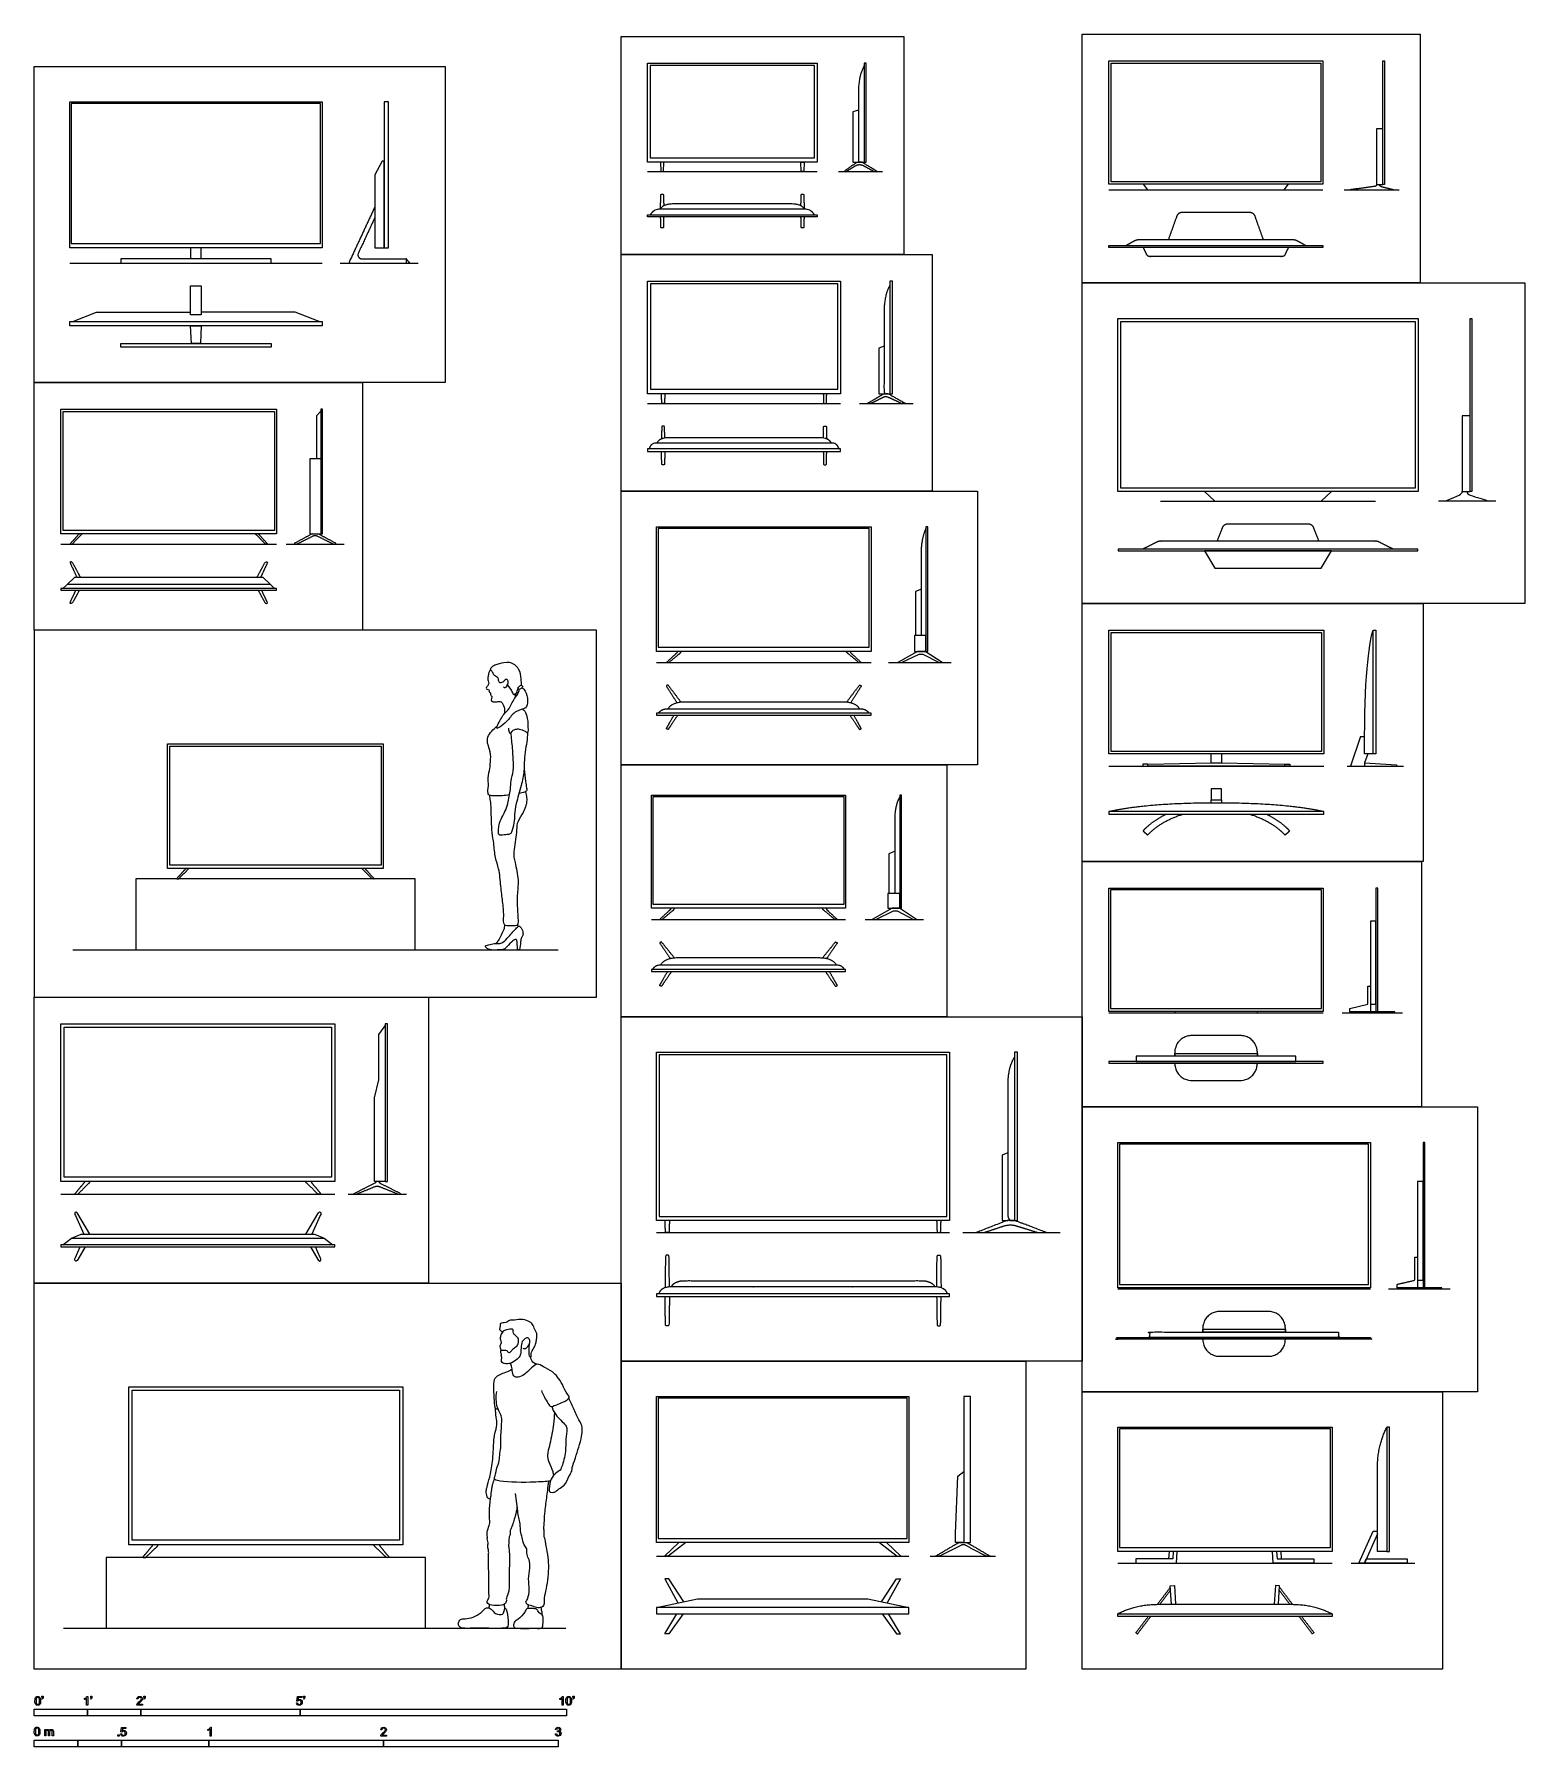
# Model space of a CAD drawing. Header units: millimetres. Extents: x 0.06 to 8.59, y -0.35 to 9.46.
import ezdxf

# ---------------------------------------------------------------- set-up
doc = ezdxf.new("R2010")
doc.units = ezdxf.units.MM
for name, color, linetype, true_color in [('AG-DETAIL-DIAGRAM', 7, 'Continuous', 0xccff66), ('AG-DIAGRAM', 7, 'Continuous', 0xfecc66), ('AG-DIGITAL', 7, 'Continuous', 0x66ccff), ('AG-PEOPLE', 7, 'Continuous', 0xfc6666), ('N-SYMB', 7, 'Continuous', 0x800040), ('X-VPRT', 6, 'Continuous', 0xff00ff)]:
    doc.layers.add(name, color=color, linetype=linetype, true_color=true_color)

msp = doc.modelspace()

# ---------------------------------------------------------------- linework, layer by layer
at = {"layer": 'AG-DETAIL-DIAGRAM'}
for points in [[(0.6385, 4.6229), (0.6385, 4.2165), (2.2385, 4.2165), (2.2385, 4.6229)], [(0.4701, 0.7358), (0.4701, 0.3294), (2.2989, 0.3294), (2.2989, 0.7358)]]:
    msp.add_lwpolyline(points, close=True, dxfattribs=at)
at = {"layer": 'AG-DIAGRAM'}
for p, q in [((0.2791, 4.2165), (3.0578, 4.2165)), ((0.2251, 0.3294), (3.1029, 0.3294))]:
    msp.add_line(p, q, dxfattribs=at)
for points in [[(3.5707, 8.6753), (4.541, 8.6753)], [(4.6643, 8.6753), (4.9156, 8.6753)], [(6.2123, 8.5708), (7.4391, 8.5708)], [(7.5596, 8.5708), (7.8749, 8.5708)], [(0.2605, 8.1503), (1.7057, 8.1503)], [(1.8104, 8.1503), (2.2564, 8.1503)], [(3.5707, 7.3467), (4.6756, 7.3467)], [(4.7848, 7.3467), (5.0922, 7.3467)], [(6.5079, 6.7876), (7.7405, 6.7876)], [(8.4292, 6.7876), (8.1001, 6.7876)], [(0.2097, 6.5408), (1.4457, 6.5408)], [(1.5001, 6.5408), (1.8325, 6.5408)], [(3.6215, 5.8631), (4.8509, 5.8631)], [(4.9504, 5.8631), (5.3102, 5.8631)], [(6.2123, 5.2685), (7.4442, 5.2685)], [(7.5774, 5.2685), (7.9009, 5.2685)], [(3.5921, 4.3912), (4.7046, 4.3912)], [(4.8174, 4.3912), (5.1507, 4.3912)], [(6.2123, 3.8554), (7.441, 3.8554)], [(7.5493, 3.8554), (7.8947, 3.8554)], [(0.2097, 2.8166), (1.7794, 2.8166)], [(1.8545, 2.8166), (2.1894, 2.8166)], [(3.6215, 2.5967), (5.3005, 2.5967)], [(5.3753, 2.5967), (5.9343, 2.5967)], [(6.2631, 2.2748), (7.7109, 2.2748)], [(7.8153, 2.2748), (8.1685, 2.2748)], [(3.6215, 0.7423), (5.0668, 0.7423)], [(5.1893, 0.7423), (5.564, 0.7423)], [(6.2631, 0.7036), (7.4918, 0.7036)], [(7.5998, 0.7036), (7.9649, 0.7036)]]:
    msp.add_lwpolyline(points, dxfattribs=at)
at = {"layer": 'AG-DIGITAL'}
for points in [[(3.5707, 9.2976), (4.541, 9.2976), (4.541, 8.7286), (3.5707, 8.7286)], [(3.5852, 8.7536), (4.5265, 8.7536), (4.5265, 9.2831), (3.5852, 9.2831)], [(4.823, 9.2976), (4.8108, 9.2976), (4.8108, 8.7286), (4.823, 8.7286)], [(6.2123, 9.31), (7.4391, 9.31), (7.4391, 8.6039), (6.2123, 8.6039)], [(6.2254, 9.2969), (7.426, 9.2969), (7.426, 8.617), (6.2254, 8.617)], [(7.7913, 9.31), (7.7913, 8.6013), (7.7815, 8.6013), (7.7815, 9.31)], [(0.2605, 9.0749), (1.7057, 9.0749), (1.7057, 8.2392), (0.2605, 8.2392)], [(0.2693, 8.263), (1.6969, 8.263), (1.6969, 9.0661), (0.2693, 9.0661)], [(2.0869, 8.2392), (2.0869, 9.0749), (2.0619, 9.0749), (2.0619, 8.2392)], [(7.7815, 8.9205), (7.7456, 8.9205), (7.7456, 8.6013), (7.7815, 8.6013)], [(2.0619, 8.7356), (2.0497, 8.7356), (2.0082, 8.6574), (2.0082, 8.2392), (2.0619, 8.2392)], [(3.6444, 8.7286), (3.6469, 8.6753), (3.6609, 8.6753), (3.6634, 8.7286)], [(4.4673, 8.7286), (4.4648, 8.6753), (4.4508, 8.6753), (4.4483, 8.7286)], [(4.541, 8.416), (3.5707, 8.416), (3.5707, 8.4281), (4.541, 8.4281)], [(6.8257, 8.2511), (7.4391, 8.2511), (7.4391, 8.2414), (6.8257, 8.2414), (6.2123, 8.2414), (6.2123, 8.2511)], [(0.5526, 8.1503), (1.4136, 8.1503), (1.4136, 8.1757), (0.5526, 8.1757)], [(3.5707, 8.0477), (4.6756, 8.0477), (4.6756, 7.4025), (3.5707, 7.4025)], [(4.9737, 8.0477), (4.9587, 8.0477), (4.9587, 7.4026), (4.9737, 7.4026)], [(1.0137, 8.0206), (1.0137, 7.8548), (0.9525, 7.8548), (0.9525, 8.0206)], [(3.5863, 7.4281), (4.6601, 7.4281), (4.6601, 8.0321), (3.5863, 8.0321)], [(0.2605, 7.7921), (0.2605, 7.8171), (1.7057, 7.8171), (1.7057, 7.7921)], [(0.9525, 7.7921), (1.0137, 7.7921), (1.009, 7.6908), (0.9572, 7.6908)], [(6.2631, 7.8341), (7.9852, 7.8341), (7.9852, 6.8435), (6.2631, 6.8435)], [(6.2809, 7.8163), (7.9674, 7.8163), (7.9674, 6.8613), (6.2809, 6.8613)], [(8.2926, 7.8341), (8.2926, 6.8435), (8.2828, 6.8435), (8.2828, 7.8341)], [(1.4136, 7.6908), (1.4136, 7.6701), (0.5526, 7.6701), (0.5526, 7.6908)], [(0.2097, 7.3145), (1.4457, 7.3145), (1.4457, 6.6008), (0.2097, 6.6008)], [(0.2224, 7.3018), (1.433, 7.3018), (1.433, 6.6198), (0.2224, 6.6198)], [(1.6988, 6.6008), (1.7083, 6.6008), (1.7083, 7.3145), (1.6988, 7.3145)], [(8.2828, 7.2757), (8.2367, 7.2757), (8.2367, 6.8435), (8.2828, 6.8435)], [(4.6756, 7.0713), (4.6756, 7.0863), (3.5707, 7.0863), (3.5707, 7.0713)], [(7.4872, 6.8435), (6.7612, 6.8435), (6.8203, 6.7876), (7.428, 6.7876)], [(3.6215, 6.6404), (4.8509, 6.6404), (4.8509, 5.9266), (3.6215, 5.9266)], [(3.6318, 5.9501), (4.8406, 5.9501), (4.8406, 6.6301), (3.6318, 6.6301)], [(5.1748, 6.6404), (5.165, 6.6404), (5.165, 5.9266), (5.1748, 5.9266)], [(6.2663, 6.5029), (7.982, 6.5029), (7.982, 6.5127), (6.2663, 6.5127)], [(7.4872, 6.5029), (6.7612, 6.5029), (6.8203, 6.4039), (7.428, 6.4039)], [(0.2097, 6.2876), (0.2097, 6.2781), (1.4457, 6.2781), (1.4457, 6.2876)], [(5.0986, 5.9266), (5.165, 5.9266), (5.165, 6.0182), (5.0986, 6.0182)], [(6.2123, 6.0483), (7.4442, 6.0483), (7.4442, 5.3396), (6.2123, 5.3396)], [(6.2266, 6.0339), (7.4299, 6.0339), (7.4299, 5.3539), (6.2266, 5.3539)], [(7.7271, 6.0483), (7.7411, 6.0483), (7.7411, 5.3396), (7.7271, 5.3396)], [(5.024, 5.8631), (5.126, 5.9116), (5.1468, 5.9116), (5.2397, 5.8631), (5.2573, 5.8631), (5.16, 5.9266), (5.1172, 5.9266), (5.0033, 5.8631)], [(4.8509, 5.5619), (4.8509, 5.5717), (3.6215, 5.5717), (3.6215, 5.5619)], [(0.8205, 5.3966), (2.0565, 5.3966), (2.0565, 4.6829), (0.8205, 4.6829)], [(0.8332, 5.3839), (2.0438, 5.3839), (2.0438, 4.7019), (0.8332, 4.7019)], [(6.4079, 5.2685), (6.4352, 5.2685), (6.4352, 5.2801), (6.4079, 5.2801)], [(7.2486, 5.2685), (7.2213, 5.2685), (7.2213, 5.2801), (7.2486, 5.2801)], [(3.5921, 5.1024), (4.7046, 5.1024), (4.7046, 4.4547), (3.5921, 4.4547)], [(5.0252, 5.1024), (5.0151, 5.1024), (5.0151, 4.4547), (5.0252, 4.4547)], [(3.6005, 4.4777), (4.6963, 4.4777), (4.6963, 5.0941), (3.6005, 5.0941)], [(7.4442, 4.9943), (7.4442, 5.0083), (6.2123, 5.0083), (6.2123, 4.9943)], [(6.7992, 5.0752), (6.8574, 5.0752), (6.8574, 5.0578), (6.7992, 5.0578)], [(4.9465, 4.4547), (5.0151, 4.4547), (5.0151, 4.5397), (4.9465, 4.5397)], [(6.2123, 4.5698), (7.441, 4.5698), (7.441, 3.8628), (6.2123, 3.8628)], [(6.2222, 3.8799), (7.4311, 3.8799), (7.4311, 4.5599), (6.2222, 4.5599)], [(7.7427, 4.5698), (7.7427, 3.8617), (7.7527, 3.8617), (7.7527, 4.5698)], [(4.8778, 4.3912), (4.9798, 4.4397), (5.0006, 4.4397), (5.0934, 4.3912), (5.111, 4.3912), (5.0137, 4.4547), (4.971, 4.4547), (4.857, 4.3912)], [(7.7114, 4.3809), (7.7114, 3.9048), (7.7427, 3.9048), (7.7427, 4.3809)], [(4.7046, 4.0933), (4.7046, 4.1034), (3.5921, 4.1034), (3.5921, 4.0933)], [(6.5901, 3.8554), (7.0632, 3.8554), (7.0632, 3.8628), (6.5901, 3.8628)], [(7.5934, 3.8554), (7.8506, 3.8554), (7.8506, 3.8617), (7.5934, 3.8617)], [(0.2097, 3.7936), (1.7794, 3.7936), (1.7794, 2.8894), (0.2097, 2.8894)], [(0.2287, 3.7745), (1.7603, 3.7745), (1.7603, 2.9148), (0.2287, 2.9148)], [(2.0799, 3.7936), (2.0673, 3.7936), (2.0673, 2.8894), (2.0799, 2.8894)], [(3.6215, 3.6305), (5.3005, 3.6305), (5.3005, 2.6653), (3.6215, 2.6653)], [(5.6895, 3.6305), (5.6726, 3.6305), (5.6726, 2.6653), (5.6895, 2.6653)], [(3.6365, 2.6879), (5.2855, 2.6879), (5.2855, 3.6155), (3.6365, 3.6155)], [(7.441, 3.5765), (6.2123, 3.5765), (6.2123, 3.5665), (7.441, 3.5665)], [(7.284, 3.6077), (6.3694, 3.6077), (6.3694, 3.5765), (7.284, 3.5765)], [(7.0632, 3.6233), (7.0632, 3.6077), (6.5901, 3.6077), (6.5901, 3.6233)], [(6.2631, 3.113), (7.7109, 3.113), (7.7109, 2.281), (6.2631, 2.281)], [(6.2732, 2.2998), (7.7008, 2.2998), (7.7008, 3.1029), (6.2732, 3.1029)], [(8.0125, 3.113), (8.0125, 2.281), (8.0226, 2.281), (8.0226, 3.113)], [(7.9813, 2.8903), (7.9813, 2.3241), (8.0125, 2.3241), (8.0125, 2.8903)], [(0.2097, 2.5146), (1.7794, 2.5146), (1.7794, 2.5271), (0.2097, 2.5271)], [(7.2236, 2.2748), (7.2236, 2.281), (6.7505, 2.281), (6.7505, 2.2748)], [(7.8633, 2.2748), (8.1205, 2.2748), (8.1205, 2.281), (7.8633, 2.281)], [(5.3005, 2.2303), (5.3005, 2.2453), (3.6215, 2.2453), (3.6215, 2.2303)], [(7.2236, 2.0426), (7.2236, 2.027), (6.7505, 2.027), (6.7505, 2.0426)], [(0.5997, 1.7128), (2.1694, 1.7128), (2.1694, 0.8086), (0.5997, 0.8086)], [(0.6187, 1.6938), (2.1503, 1.6938), (2.1503, 0.834), (0.6187, 0.834)], [(3.6215, 1.6567), (5.0668, 1.6567), (5.0668, 0.8211), (3.6215, 0.8211)], [(3.6303, 0.8449), (5.058, 0.8449), (5.058, 1.6479), (3.6303, 1.6479)], [(5.42, 1.6567), (5.3827, 1.6567), (5.3827, 0.8211), (5.42, 0.8211)], [(6.2631, 1.4815), (7.4918, 1.4815), (7.4918, 0.7703), (6.2631, 0.7703)], [(7.821, 0.7703), (7.821, 1.4815), (7.8055, 1.4815), (7.8055, 0.7703)], [(6.273, 0.7915), (7.4819, 0.7915), (7.4819, 1.4715), (6.273, 1.4715)], [(7.9205, 0.7273), (7.9205, 0.7036), (7.6765, 0.7036), (7.6871, 0.7273)], [(5.0668, 0.4118), (5.0668, 0.449), (3.6215, 0.449), (3.6215, 0.4118)], [(6.8775, 0.4126), (7.4918, 0.4126), (7.4918, 0.3971), (6.8775, 0.3971), (6.2631, 0.3971), (6.2631, 0.4126)]]:
    msp.add_lwpolyline(points, close=True, dxfattribs=at)
for points in [[(4.7781, 9.0269), (4.7468, 9.017), (4.7468, 8.7286), (4.8108, 8.7286)], [(6.41, 8.6039), (6.4341, 8.5708), (7.2174, 8.5708), (7.2415, 8.6039)], [(0.9525, 8.2392), (0.9525, 8.1757)], [(1.0137, 8.1757), (1.0137, 8.2392)], [(0.2774, 7.8171), (0.4142, 7.8708), (0.9525, 7.8708)], [(1.6888, 7.8171), (1.552, 7.8708), (1.0137, 7.8708)], [(4.9247, 7.6757), (4.8949, 7.6633), (4.8949, 7.4026), (4.9247, 7.4026)], [(1.6764, 7.0294), (1.6764, 7.2788), (1.6987, 7.3024)], [(1.6987, 7.0294), (1.6364, 7.0294), (1.6364, 6.6008), (1.6987, 6.6008)], [(1.4336, 6.2877), (1.41, 6.3101), (0.8277, 6.3101), (0.2454, 6.3101), (0.2217, 6.2877)], [(1.41, 6.3101), (1.3676, 6.35), (0.2877, 6.35), (0.2454, 6.3101)], [(5.1385, 6.2824), (5.1048, 6.2704), (5.1048, 6.0182)], [(3.7624, 5.9266), (3.7624, 5.9266)], [(7.6546, 5.4396), (7.5966, 5.2685)], [(7.6546, 5.4396), (7.6776, 5.4396)], [(6.7992, 5.2886), (6.7992, 5.3396)], [(6.8574, 5.3396), (6.8574, 5.2886)], [(7.6951, 5.3396), (7.6778, 5.2886)], [(6.4352, 5.2801), (6.7992, 5.2886), (6.8283, 5.2886), (6.8574, 5.2886), (7.2213, 5.2801)], [(7.2213, 5.2685), (6.8283, 5.2685), (6.4352, 5.2685)], [(7.5966, 5.2685), (7.8608, 5.2685)], [(7.6778, 5.2886), (7.6778, 5.2685)], [(7.6778, 5.2886), (7.8608, 5.2774)], [(7.8608, 5.2774), (7.8608, 5.2685)], [(6.8574, 5.0752), (6.8574, 5.1388), (6.7992, 5.1388), (6.7992, 5.0752)], [(4.9877, 4.7813), (4.9529, 4.7676), (4.9529, 4.5397)], [(7.5934, 3.8617), (7.5934, 3.8809), (7.6958, 3.9045), (7.6958, 4.0078), (7.7114, 4.0078), (7.7114, 3.8617)], [(2.0673, 2.8894), (2.0062, 2.8894), (2.0062, 3.3684), (2.0303, 3.4718), (2.0303, 3.7321), (2.0673, 3.7818)], [(5.6343, 3.0543), (5.6006, 3.0404), (5.6006, 2.6653), (5.6343, 2.6653)], [(0.3458, 2.8894), (0.3458, 2.8894)], [(0.2932, 2.6938), (0.3421, 2.5882)], [(0.376, 2.5882), (0.3078, 2.7048)], [(1.6131, 2.5882), (1.6813, 2.7048)], [(1.6959, 2.6938), (1.6469, 2.5882)], [(0.2214, 2.5271), (0.2712, 2.5641), (0.9945, 2.5641), (1.7178, 2.5641), (1.7676, 2.5271)], [(0.2712, 2.5641), (0.3263, 2.5882), (0.9945, 2.5882), (1.6627, 2.5882), (1.7178, 2.5641)], [(0.2932, 2.4543), (0.3211, 2.5146)], [(0.3495, 2.5146), (0.3078, 2.4433)], [(1.6396, 2.5146), (1.6813, 2.4433)], [(1.6959, 2.4543), (1.6679, 2.5146)], [(5.3827, 0.8211), (5.3336, 0.8211), (5.3336, 0.8721), (5.3479, 1.2007), (5.3827, 1.227)], [(7.7511, 0.8699), (7.6765, 0.7036), (7.6442, 0.7036), (7.7258, 0.8853), (7.7511, 0.8853)], [(0.7358, 0.8086), (0.7358, 0.8086)], [(3.7886, 0.8211), (3.6882, 0.7423), (3.6672, 0.7423), (3.7499, 0.8211)], [(4.8996, 0.8211), (5.0001, 0.7423), (5.0211, 0.7423), (4.9383, 0.8211)], [(6.5812, 0.7703), (6.5786, 0.7273), (6.5786, 0.7273), (6.3679, 0.7273), (6.3679, 0.7036), (6.6008, 0.7036), (6.6048, 0.7703)], [(6.5576, 0.7703), (6.5549, 0.7273)], [(7.1738, 0.7703), (7.1764, 0.7273), (7.1764, 0.7273), (7.3871, 0.7273), (7.3871, 0.7036), (7.1542, 0.7036), (7.1501, 0.7703)], [(7.1974, 0.7703), (7.2, 0.7273)], [(3.7775, 0.4817), (3.6912, 0.6126), (3.6698, 0.6126), (3.7446, 0.4748)], [(4.9108, 0.4817), (4.9971, 0.6126), (5.0185, 0.6126), (4.9437, 0.4748)], [(3.6215, 0.449), (3.8562, 0.4982), (4.8321, 0.4982), (5.0668, 0.449)], [(6.571, 0.467), (6.5646, 0.5724), (6.5881, 0.5739), (6.5947, 0.467)], [(7.1839, 0.467), (7.1904, 0.5724), (7.1668, 0.5739), (7.1603, 0.467)], [(3.7741, 0.4118), (3.6912, 0.2976), (3.6698, 0.2976), (3.7381, 0.4118)], [(4.9142, 0.4118), (4.9971, 0.2976), (5.0185, 0.2976), (4.9502, 0.4118)]]:
    msp.add_lwpolyline(points, dxfattribs=at)
for centre, radius, start, end in [((0.2639, 6.5422), 0.0014, 137.7544, 270), ((0.2731, 6.5422), 0.0014, 270, 315.75999), ((1.3823, 6.5422), 0.0014, 224.24001, 270), ((1.3914, 6.5422), 0.0014, 270, 42.2456), ((1.5496, 6.544), 0.00231, 118.20363, 180), ((1.5496, 6.5431), 0.00231, 180, 270), ((1.5598, 6.5431), 0.00231, 270, 296.59318), ((1.7728, 6.5431), 0.00231, 243.40682, 270), ((1.783, 6.5431), 0.00231, 270, 360), ((1.783, 6.544), 0.00231, 0, 61.79637), ((0.8748, 4.6243), 0.0014, 137.7544, 270), ((0.8839, 4.6243), 0.0014, 270, 315.75999), ((1.9931, 4.6243), 0.0014, 224.24001, 270), ((2.0022, 4.6243), 0.0014, 270, 42.2456), ((0.2915, 2.8182), 0.00161, 140.15591, 270), ((0.3056, 2.8182), 0.00161, 270, 314.29166), ((1.6835, 2.8182), 0.00161, 225.70834, 270), ((1.6975, 2.8182), 0.00161, 270, 39.84409), ((0.6815, 0.7374), 0.00161, 140.15591, 270), ((0.6956, 0.7374), 0.00161, 270, 314.29166), ((2.0735, 0.7374), 0.00161, 225.70834, 270), ((2.0875, 0.7374), 0.00161, 270, 39.84409)]:
    msp.add_arc(centre, radius, start, end, dxfattribs=at)
for points, degree, knots in [([(4.8108, 9.2831), (4.7781, 9.2204), (4.7781, 9.13), (4.7781, 8.946), (4.7781, 8.7286)], 2, [-0.430198, -0.430198, -0.430198, 0, 0, 1.426355, 1.426355, 1.426355]), ([(4.8107, 8.7076), (4.7829, 8.7227), (4.7597, 8.7083), (4.7328, 8.6918), (4.706, 8.6753), (4.6997, 8.6753), (4.6934, 8.6753), (4.7315, 8.7019), (4.7696, 8.7286), (4.7848, 8.7286), (4.8001, 8.7286), (4.8433, 8.7019), (4.8864, 8.6753), (4.8784, 8.6753), (4.8704, 8.6753), (4.8405, 8.6914), (4.8107, 8.7076)], 2, [2.212409, 2.212409, 2.212409, 2.405656, 2.405656, 3.103487, 3.103487, 3.144883, 3.144883, 3.450047, 3.450047, 3.550134, 3.550134, 3.88308, 3.88308, 3.935792, 3.935792, 4.618065, 4.618065, 4.618065]), ([(7.7456, 8.6013), (7.7456, 8.5917), (7.7354, 8.5904), (7.6635, 8.5806), (7.5915, 8.5708), (7.7173, 8.5708), (7.843, 8.5708), (7.8107, 8.5789), (7.7784, 8.5869), (7.7635, 8.5906), (7.7635, 8.6013)], 2, [0, 0, 0, 0.065014, 0.065014, 0.546218, 0.546218, 1.371218, 1.371218, 1.589522, 1.589522, 1.674984, 1.674984, 1.674984]), ([(2.0082, 8.4735), (1.9332, 8.3119), (1.8581, 8.1503), (2.0232, 8.1503), (2.1882, 8.1503)], 2, [0, 0, 0, 1.151039, 1.151039, 2.317233, 2.317233, 2.317233]), ([(4.5265, 8.4281), (4.5052, 8.4609), (4.4673, 8.4609), (4.2024, 8.4609), (4.0559, 8.4609), (3.9093, 8.4609), (3.6444, 8.4609), (3.6065, 8.4609), (3.5852, 8.4281)], 2, [-0.430198, -0.430198, -0.430198, 0, 0, 1.007178, 1.007178, 2.014355, 2.014355, 2.444553, 2.444553, 2.444553]), ([(3.6444, 8.4609), (3.659, 8.4922), (3.7225, 8.4922), (3.8738, 8.4922), (4.0559, 8.4922), (4.2379, 8.4922), (4.3892, 8.4922), (4.4527, 8.4922), (4.4673, 8.4609)], 2, [0, 0, 0, 0.258329, 0.258329, 1.452656, 1.452656, 2.646983, 2.646983, 2.905312, 2.905312, 2.905312]), ([(6.3084, 8.2511), (6.3336, 8.2651), (6.3589, 8.2791), (6.3733, 8.2871), (6.3959, 8.2871), (6.6108, 8.2871), (6.8257, 8.2871), (7.0406, 8.2871), (7.2555, 8.2871), (7.2782, 8.2871), (7.2926, 8.2791), (7.3178, 8.2651), (7.343, 8.2511)], 2, [-1.931747, -1.931747, -1.931747, -1.742549, -1.742549, -1.614164, -1.614164, -0.204054, -0.204054, 1.206056, 1.206056, 1.334442, 1.334442, 1.52364, 1.52364, 1.52364]), ([(2.1882, 8.1761), (2.1986, 8.1632), (2.209, 8.1503), (2.1986, 8.1503), (2.1882, 8.1503), (2.1882, 8.1632), (2.1882, 8.1761)], 2, [0, 0, 0, 0.1070143, 0.1070143, 0.174153, 0.174153, 0.2574863, 0.2574863, 0.2574863]), ([(4.9587, 8.0239), (4.9247, 7.9683), (4.9247, 7.8647), (4.9247, 7.6368), (4.9247, 7.4026), (4.9417, 7.4026), (4.9587, 7.4026)], 2, [0, 0, 0, 0.484085, 0.484085, 1.826321, 1.826321, 1.93422, 1.93422, 1.93422]), ([(4.9194, 7.3813), (4.9345, 7.3888), (4.9532, 7.3802), (4.9894, 7.3634), (5.0256, 7.3467), (5.0389, 7.3467), (5.049, 7.3467), (4.9992, 7.3746), (4.9495, 7.4025), (4.9365, 7.4025), (4.9236, 7.4025), (4.8758, 7.3746), (4.828, 7.3467), (4.8366, 7.3467), (4.8492, 7.3467), (4.8843, 7.364), (4.9194, 7.3813)], 2, [1.790066, 1.790066, 1.790066, 1.92283, 1.92283, 2.686252, 2.686252, 3.686252, 3.686252, 4.020911, 4.020911, 4.095087, 4.095087, 4.42012, 4.42012, 5.42012, 5.42012, 6.210186, 6.210186, 6.210186]), ([(4.6664, 7.0863), (4.6595, 7.1202), (4.6236, 7.1202), (4.5705, 7.1202), (4.1232, 7.1202), (3.6758, 7.1202), (3.6228, 7.1202), (3.5868, 7.1202), (3.5799, 7.0863)], 2, [0, 0, 0, 0.484085, 0.484085, 1.067092, 1.067092, 1.650099, 1.650099, 2.134185, 2.134185, 2.134185]), ([(4.6236, 7.1202), (4.6056, 7.15), (4.5607, 7.15), (4.3635, 7.15), (4.1232, 7.15), (3.8829, 7.15), (3.6856, 7.15), (3.6407, 7.15), (3.6228, 7.1202)], 2, [0, 0, 0, 0.362542, 0.362542, 1.581054, 1.581054, 2.799566, 2.799566, 3.162108, 3.162108, 3.162108]), ([(8.2646, 6.8435), (8.2646, 6.8324), (8.2705, 6.825), (8.2823, 6.8214), (8.3188, 6.8101), (8.3552, 6.7989), (8.3916, 6.7876), (8.3493, 6.7876), (8.307, 6.7876), (8.2646, 6.7876), (8.2223, 6.7876), (8.18, 6.7876), (8.1376, 6.7876), (8.2211, 6.8225), (8.2367, 6.8269), (8.2367, 6.8435)], 3, [0, 0, 0, 0, 0.115323, 0.115323, 0.115323, 0.515333, 0.515333, 0.515333, 0.931999, 0.931999, 0.931999, 1.348666, 1.348666, 1.348666, 1.753124, 1.753124, 1.753124, 1.753124]), ([(5.1385, 6.0182), (5.1385, 6.2513), (5.1385, 6.4847), (5.1385, 6.5666), (5.165, 6.6307)], 2, [0, 0, 0, 1.175512, 1.175512, 1.586512, 1.586512, 1.586512]), ([(0.2788, 6.4313), (0.2746, 6.4392), (0.2692, 6.4392), (0.2602, 6.4392), (0.2645, 6.4301)], 3, [-0.08544201, -0.08544201, -0.08544201, -0.08544201, -0.04272101, 0, 0, 0, 0]), ([(1.3765, 6.4313, 0.0047), (1.3808, 6.4392, 0.0047), (1.3862, 6.4392, 0.0047), (1.3952, 6.4392, 0.0047), (1.3909, 6.4301, 0.0047)], 3, [-0.08544201, -0.08544201, -0.08544201, -0.08544201, -0.04272101, 0, 0, 0, 0]), ([(7.7341, 5.3396), (7.7152, 5.3396), (7.6964, 5.3396), (7.6776, 5.3396), (7.6776, 5.3729), (7.6776, 5.4062), (7.6776, 5.4396), (7.6776, 5.814), (7.7085, 5.9986), (7.7271, 6.0483)], 3, [-0.513268, -0.513268, -0.513268, -0.513268, -0.327878, -0.327878, -0.327878, 0, 0, 0, 2.126081, 2.126081, 2.126081, 2.126081]), ([(3.7413, 5.9266), (3.7413, 5.9213), (3.7368, 5.9171), (3.7078, 5.8901), (3.6787, 5.8631), (3.6857, 5.8631), (3.6927, 5.8631), (3.7254, 5.8905), (3.7582, 5.9178), (3.7624, 5.9213), (3.7624, 5.9266)], 2, [0, 0, 0, 0.037537, 0.037537, 0.966042, 0.966042, 1.966042, 1.966042, 2.905456, 2.905456, 2.94098, 2.94098, 2.94098]), ([(4.7311, 5.9266), (4.7311, 5.9213), (4.7356, 5.9171), (4.7646, 5.8901), (4.7937, 5.8631), (4.7867, 5.8631), (4.7797, 5.8631), (4.7469, 5.8905), (4.7142, 5.9178), (4.71, 5.9213), (4.71, 5.9266)], 2, [0, 0, 0, 0.037537, 0.037537, 0.966042, 0.966042, 1.966042, 1.966042, 2.905456, 2.905456, 2.94098, 2.94098, 2.94098]), ([(3.6327, 5.5717), (3.6495, 5.5982), (3.6877, 5.5982), (3.964, 5.5982), (4.2362, 5.5982), (4.5083, 5.5982), (4.7847, 5.5982), (4.8229, 5.5982), (4.8397, 5.5717)], 2, [0, 0, 0, 0.290216, 0.290216, 2.070499, 2.070499, 3.850782, 3.850782, 4.140997, 4.140997, 4.140997]), ([(3.6877, 5.5982), (3.7131, 5.6381), (3.7885, 5.6381), (3.9614, 5.6381), (4.2362, 5.6381), (4.511, 5.6381), (4.6839, 5.6381), (4.7593, 5.6381), (4.7847, 5.5982)], 2, [0, 0, 0, 0.466123, 0.466123, 2.269203, 2.269203, 4.072283, 4.072283, 4.538407, 4.538407, 4.538407]), ([(4.9877, 4.5397), (4.9877, 4.7446), (4.9877, 4.956), (4.9877, 5.0446), (5.0151, 5.0913)], 2, [0, 0, 0, 1.175512, 1.175512, 1.586512, 1.586512, 1.586512]), ([(7.4442, 5.0083), (7.2165, 5.0578), (6.8283, 5.0578), (6.44, 5.0578), (6.2123, 5.0083)], 2, [-2.045787, -2.045787, -2.045787, 0, 0, 2.045787, 2.045787, 2.045787]), ([(3.703, 4.4547), (3.703, 4.4494), (3.6986, 4.4452), (3.6695, 4.4182), (3.6404, 4.3912), (3.6474, 4.3912), (3.6544, 4.3912), (3.6872, 4.4185), (3.7199, 4.4459), (3.7241, 4.4494), (3.7241, 4.4547)], 2, [0, 0, 0, 0.037537, 0.037537, 0.966042, 0.966042, 1.966042, 1.966042, 2.905456, 2.905456, 2.94098, 2.94098, 2.94098]), ([(4.5937, 4.4547), (4.5937, 4.4494), (4.5982, 4.4452), (4.6273, 4.4182), (4.6564, 4.3912), (4.6494, 4.3912), (4.6423, 4.3912), (4.6096, 4.4185), (4.5769, 4.4459), (4.5727, 4.4494), (4.5727, 4.4547)], 2, [0, 0, 0, 0.037537, 0.037537, 0.966042, 0.966042, 1.966042, 1.966042, 2.905456, 2.905456, 2.94098, 2.94098, 2.94098]), ([(3.6003, 4.1034), (3.6119, 4.1308), (3.6451, 4.1308), (3.8762, 4.1308), (4.1484, 4.1308), (4.4205, 4.1308), (4.6516, 4.1308), (4.6849, 4.1308), (4.6964, 4.1034)], 2, [0, 0, 0, 0.290216, 0.290216, 2.070499, 2.070499, 3.850782, 3.850782, 4.140997, 4.140997, 4.140997]), ([(3.6451, 4.1308), (3.6705, 4.172), (3.746, 4.172), (3.8736, 4.172), (4.1484, 4.172), (4.4232, 4.172), (4.5508, 4.172), (4.6262, 4.172), (4.6516, 4.1308)], 2, [0, 0, 0, 0.466123, 0.466123, 2.269203, 2.269203, 4.072283, 4.072283, 4.538407, 4.538407, 4.538407]), ([(5.6726, 3.6036), (5.6343, 3.5409), (5.6343, 3.4628), (5.6343, 3.0104), (5.6343, 2.6653), (5.6535, 2.6653), (5.6726, 2.6653)], 2, [0, 0, 0, 0.484085, 0.484085, 1.826321, 1.826321, 1.93422, 1.93422, 1.93422]), ([(2.0135, 2.8894), (2.0135, 2.8824), (2.0085, 2.88), (1.9454, 2.8482), (1.8859, 2.8166), (1.8927, 2.8166), (1.903, 2.8173), (1.9554, 2.8386), (2.0078, 2.8599), (2.0219, 2.8656), (2.0366, 2.8597), (2.0887, 2.8385), (2.1443, 2.8166), (2.1491, 2.8166), (2.156, 2.82), (2.0978, 2.8486), (2.0395, 2.8781), (2.0341, 2.8807), (2.0341, 2.8894)], 2, [-0.041061, -0.041061, -0.041061, 0, 0, 0.492181, 0.492181, 0.548629, 0.548629, 0.919783, 0.919783, 1.021612, 1.021612, 1.402544, 1.402544, 1.488677, 1.488677, 1.938211, 1.938211, 1.976877, 1.976877, 1.976877]), ([(5.6746, 2.6378), (5.7408, 2.6173), (5.807, 2.5967), (5.8382, 2.5967), (5.8567, 2.5967), (5.7658, 2.631), (5.6748, 2.6653), (5.6512, 2.6653), (5.6275, 2.6653), (5.5402, 2.631), (5.4529, 2.5967), (5.4685, 2.5967), (5.4968, 2.5967), (5.5526, 2.6152), (5.6084, 2.6338), (5.6449, 2.6459), (5.6807, 2.6359)], 2, [1.92283, 1.92283, 1.92283, 2.686252, 2.686252, 3.686252, 3.686252, 4.020911, 4.020911, 4.095087, 4.095087, 4.42012, 4.42012, 5.42012, 5.42012, 6.10829, 6.10829, 6.356085, 6.356085, 6.356085]), ([(7.8633, 2.281), (7.8633, 2.2906), (7.8633, 2.3002), (7.9145, 2.312), (7.9657, 2.3238), (7.9657, 2.3899), (7.9657, 2.456), (7.9735, 2.456), (7.9813, 2.456), (7.9813, 2.3685), (7.9813, 2.281)], 2, [0, 0, 0, 1, 1, 2, 2, 3, 3, 4, 4, 5, 5, 5]), ([(5.2878, 2.2453), (5.2757, 2.2856), (5.2168, 2.2856), (5.1643, 2.2856), (4.5897, 2.2856), (4.5218, 2.2856), (4.461, 2.2856), (4.4001, 2.2856), (4.3323, 2.2856), (3.7577, 2.2856), (3.7052, 2.2856), (3.6463, 2.2856), (3.6342, 2.2453)], 2, [0, 0, 0, 0.484085, 0.484085, 1.163273, 1.163273, 1.239694, 1.239694, 1.316115, 1.316115, 1.995303, 1.995303, 2.479388, 2.479388, 2.479388]), ([(5.2168, 2.2856), (5.1988, 2.3192), (5.1361, 2.3192), (4.8487, 2.3192), (4.461, 2.3192), (4.0732, 2.3192), (3.7859, 2.3192), (3.7231, 2.3192), (3.7052, 2.2856)], 2, [0, 0, 0, 0.362542, 0.362542, 2.248005, 2.248005, 4.133468, 4.133468, 4.49601, 4.49601, 4.49601]), ([(7.7109, 1.9958), (6.987, 1.9958), (6.2631, 1.9958), (6.2631, 1.9908), (6.2631, 1.9858), (6.987, 1.9858), (7.7109, 1.9858), (7.7109, 1.9908), (7.7109, 1.9958)], 2, [0, 0, 0, 1.500266, 1.500266, 2.489535, 2.489535, 3.989801, 3.989801, 4.97907, 4.97907, 4.97907]), ([(7.5273, 2.027), (6.987, 2.027), (6.4467, 2.027), (6.4467, 2.0114), (6.4467, 1.9958), (6.987, 1.9958), (7.5273, 1.9958), (7.5273, 2.0114), (7.5273, 2.027)], 2, [0, 0, 0, 1.500266, 1.500266, 2.489535, 2.489535, 3.989801, 3.989801, 4.97907, 4.97907, 4.97907]), ([(7.8055, 0.7703), (7.7783, 0.7703), (7.7511, 0.7703), (7.7511, 0.9309), (7.7511, 1.2439), (7.7511, 1.3789), (7.8055, 1.4815)], 2, [0, 0, 0, 0.178302, 0.178302, 2.044902, 2.044902, 3.096187, 3.096187, 3.096187]), ([(5.3638, 0.8043), (5.3784, 0.8117), (5.3909, 0.8052), (5.4503, 0.7738), (5.5096, 0.7423), (5.5218, 0.7423), (5.5341, 0.7423), (5.4671, 0.7817), (5.4, 0.8211), (5.3761, 0.8211), (5.3523, 0.8211), (5.2857, 0.7817), (5.2192, 0.7423), (5.2306, 0.7423), (5.2421, 0.7423), (5.3029, 0.7733), (5.3638, 0.8043)], 2, [0.523161, 0.523161, 0.523161, 0.623318, 0.623318, 1.063785, 1.063785, 1.14441, 1.14441, 1.654779, 1.654779, 1.811179, 1.811179, 2.318631, 2.318631, 2.393836, 2.393836, 2.841792, 2.841792, 2.841792]), ([(6.2631, 0.4126), (6.3657, 0.467), (6.5007, 0.467), (6.7299, 0.467), (6.8775, 0.467), (7.025, 0.467), (7.2543, 0.467), (7.3892, 0.467), (7.4918, 0.4126)], 2, [-3.096187, -3.096187, -3.096187, -2.044902, -2.044902, -0.677575, -0.677575, 0.689751, 0.689751, 1.741036, 1.741036, 1.741036]), ([(6.438, 0.3971), (6.4029, 0.3508), (6.3679, 0.3045), (6.3724, 0.3011), (6.3769, 0.2976), (6.4145, 0.3474), (6.4522, 0.3971)], 2, [1.9228734, 1.9228734, 1.9228734, 2.3041156, 2.3041156, 2.3411853, 2.3411853, 2.7504795, 2.7504795, 2.7504795]), ([(7.3169, 0.3971), (7.352, 0.3508), (7.3871, 0.3045), (7.3826, 0.3011), (7.3781, 0.2976), (7.3404, 0.3474), (7.3028, 0.3971)], 2, [1.9228734, 1.9228734, 1.9228734, 2.3041156, 2.3041156, 2.3411853, 2.3411853, 2.7504795, 2.7504795, 2.7504795])]:
    msp.add_open_spline(points, degree=degree, knots=knots, dxfattribs=at)
for points, weights, degree, knots in [([(3.6444, 8.4609), (3.6444, 8.4651), (3.6444, 8.4693), (3.6456, 8.5058), (3.6468, 8.5423), (3.6469, 8.5455), (3.6502, 8.5455), (3.6539, 8.5455), (3.6576, 8.5455), (3.6609, 8.5455), (3.661, 8.5423), (3.662, 8.5114), (3.6631, 8.4804)], [1, 1, 1, 1, 1, 0.718899231636, 1, 1, 1, 0.718899231634, 1, 1, 1], 2, [0.9787831, 0.9787831, 0.9787831, 1.0065284, 1.0065284, 1.1741013, 1.1741013, 1.1909783, 1.1909783, 1.2244246, 1.2244246, 1.2413016, 1.2413016, 1.3833847, 1.3833847, 1.3833847]), ([(4.4487, 8.4804), (4.4497, 8.5114), (4.4507, 8.5423), (4.4508, 8.5455), (4.4541, 8.5455), (4.4578, 8.5455), (4.4615, 8.5455), (4.4648, 8.5455), (4.4649, 8.5423), (4.4661, 8.5058), (4.4673, 8.4693), (4.4673, 8.4651), (4.4673, 8.4609)], [1, 1, 1, 0.718899231636, 1, 1, 1, 0.718899231634, 1, 1, 1, 1, 1], 2, [1.0320182, 1.0320182, 1.0320182, 1.1741013, 1.1741013, 1.1909783, 1.1909783, 1.2244246, 1.2244246, 1.2413016, 1.2413016, 1.4088745, 1.4088745, 1.4366198, 1.4366198, 1.4366198]), ([(7.0975, 8.2871), (7.0738, 8.3533), (7.0502, 8.4195), (7.0425, 8.4411), (7.0196, 8.4411), (6.9226, 8.4411), (6.8257, 8.4411), (6.7288, 8.4411), (6.6319, 8.4411), (6.6089, 8.4411), (6.6012, 8.4195), (6.5776, 8.3533), (6.554, 8.2871)], [1, 1, 1, 0.817315749942, 1, 1, 1, 1, 1, 0.817315749942, 1, 1, 1], 2, [-1.247734, -1.247734, -1.247734, -0.786447, -0.786447, -0.655401, -0.655401, -0.019403, -0.019403, 0.616595, 0.616595, 0.747641, 0.747641, 1.208928, 1.208928, 1.208928]), ([(2.0082, 8.4123), (1.9607, 8.31), (1.9132, 8.2077), (1.9081, 8.1966), (1.9146, 8.1863), (1.9212, 8.1761), (1.9333, 8.1761), (2.0608, 8.1761), (2.1882, 8.1761)], [1, 1, 1, 0.876921867382, 1, 0.876921867382, 1, 1, 1], 2, [0.179324, 0.179324, 0.179324, 0.90811, 0.90811, 0.981202, 0.981202, 1.054294, 1.054294, 1.954792, 1.954792, 1.954792]), ([(3.6627, 8.416), (3.6619, 8.3859), (3.661, 8.3558), (3.6609, 8.3525), (3.6576, 8.3525), (3.6539, 8.3525), (3.6502, 8.3525), (3.6469, 8.3525), (3.6468, 8.3558), (3.6459, 8.3859), (3.6451, 8.416)], [1, 1, 1, 0.717526420554, 1, 1, 1, 0.717526420554, 1, 1, 1], 2, [0.5487725, 0.5487725, 0.5487725, 0.6708513, 0.6708513, 0.6877716, 0.6877716, 0.7211029, 0.7211029, 0.7380232, 0.7380232, 0.8601021, 0.8601021, 0.8601021]), ([(4.4667, 8.416), (4.4658, 8.3859), (4.4649, 8.3558), (4.4648, 8.3525), (4.4615, 8.3525), (4.4578, 8.3525), (4.4541, 8.3525), (4.4508, 8.3525), (4.4508, 8.3558), (4.4499, 8.3859), (4.449, 8.416)], [1, 1, 1, 0.717526420554, 1, 1, 1, 0.717526420554, 1, 1, 1], 2, [1.5553009, 1.5553009, 1.5553009, 1.6773797, 1.6773797, 1.6943, 1.6943, 1.7276313, 1.7276313, 1.7445516, 1.7445516, 1.8666304, 1.8666304, 1.8666304]), ([(7.2415, 8.2414), (7.2309, 8.2194), (7.2203, 8.1974), (7.2166, 8.1897), (7.208, 8.1897), (6.8257, 8.1897), (6.4434, 8.1897), (6.4348, 8.1897), (6.4311, 8.1974), (6.4206, 8.2194), (6.41, 8.2414)], [1, 1, 1, 0.846455948396, 1, 1, 1, 0.846455948396, 1, 1, 1], 2, [0, 0, 0, 0.160033, 0.160033, 0.210394, 0.210394, 3.209707, 3.209707, 3.260068, 3.260068, 3.420101, 3.420101, 3.420101]), ([(3.6693, 7.4025), (3.6683, 7.3745), (3.6674, 7.3502), (3.6673, 7.3467), (3.6637, 7.3467), (3.6596, 7.3467), (3.6554, 7.3467), (3.6519, 7.3467), (3.6518, 7.3502), (3.6508, 7.3745), (3.6499, 7.4025)], [1, 1, 1, 0.720881460336, 1, 1, 1, 0.720881460336, 1, 1, 1], 2, [0.2706305, 0.2706305, 0.2706305, 0.4073753, 0.4073753, 0.4257397, 0.4257397, 0.461749, 0.461749, 0.4801134, 0.4801134, 0.6168582, 0.6168582, 0.6168582]), ([(4.577, 7.4025), (4.578, 7.3745), (4.5789, 7.3502), (4.5791, 7.3467), (4.5826, 7.3467), (4.5867, 7.3467), (4.5909, 7.3467), (4.5944, 7.3467), (4.5946, 7.3502), (4.5955, 7.3745), (4.5965, 7.4025)], [1, 1, 1, 0.720881460336, 1, 1, 1, 0.720881460336, 1, 1, 1], 2, [0.2706305, 0.2706305, 0.2706305, 0.4073753, 0.4073753, 0.4257397, 0.4257397, 0.461749, 0.461749, 0.4801134, 0.4801134, 0.6168582, 0.6168582, 0.6168582]), ([(3.6691, 7.1489), (3.6683, 7.1826), (3.6674, 7.2122), (3.6673, 7.217), (3.6637, 7.217), (3.6596, 7.217), (3.6554, 7.217), (3.6519, 7.217), (3.6518, 7.2122), (3.6508, 7.1803), (3.6499, 7.1437)], [1, 1, 1, 0.720881460336, 1, 1, 1, 0.720881460336, 1, 1, 1], 2, [0.2838736, 0.2838736, 0.2838736, 0.4073753, 0.4073753, 0.4257397, 0.4257397, 0.461749, 0.461749, 0.4801134, 0.4801134, 0.6131324, 0.6131324, 0.6131324]), ([(4.5772, 7.1489), (4.5781, 7.1826), (4.5789, 7.2122), (4.5791, 7.217), (4.5826, 7.217), (4.5867, 7.217), (4.5909, 7.217), (4.5944, 7.217), (4.5946, 7.2122), (4.5955, 7.1803), (4.5964, 7.1437)], [1, 1, 1, 0.720881460336, 1, 1, 1, 0.720881460336, 1, 1, 1], 2, [0.2838736, 0.2838736, 0.2838736, 0.4073753, 0.4073753, 0.4257397, 0.4257397, 0.461749, 0.461749, 0.4801134, 0.4801134, 0.6131324, 0.6131324, 0.6131324]), ([(3.6693, 7.0713), (3.6683, 7.0335), (3.6674, 7.0007), (3.6673, 6.996), (3.6637, 6.996), (3.6596, 6.996), (3.6554, 6.996), (3.6519, 6.996), (3.6518, 7.0007), (3.6508, 7.0335), (3.6499, 7.0713)], [1, 1, 1, 0.720881460336, 1, 1, 1, 0.720881460336, 1, 1, 1], 2, [0.2706305, 0.2706305, 0.2706305, 0.4073753, 0.4073753, 0.4257397, 0.4257397, 0.461749, 0.461749, 0.4801134, 0.4801134, 0.6168582, 0.6168582, 0.6168582]), ([(4.577, 7.0713), (4.578, 7.0335), (4.5789, 7.0007), (4.5791, 6.996), (4.5826, 6.996), (4.5867, 6.996), (4.5909, 6.996), (4.5944, 6.996), (4.5946, 7.0007), (4.5955, 7.0335), (4.5965, 7.0713)], [1, 1, 1, 0.720881460336, 1, 1, 1, 0.720881460336, 1, 1, 1], 2, [0.2706305, 0.2706305, 0.2706305, 0.4073753, 0.4073753, 0.4257397, 0.4257397, 0.461749, 0.461749, 0.4801134, 0.4801134, 0.6168582, 0.6168582, 0.6168582]), ([(6.8336, 6.5588), (6.8488, 6.5976), (6.864, 6.6363), (6.8725, 6.6579), (6.8956, 6.6579), (7.0099, 6.6579), (7.1242, 6.6579), (7.2384, 6.6579), (7.3527, 6.6579), (7.3759, 6.6579), (7.3843, 6.6363), (7.3995, 6.5976), (7.4148, 6.5588)], [1, 1, 1, 0.826316084171, 1, 1, 1, 1, 1, 0.826316084171, 1, 1, 1], 2, [0.208076, 0.208076, 0.208076, 0.481341, 0.481341, 0.614595, 0.614595, 1.364433, 1.364433, 2.11427, 2.11427, 2.247524, 2.247524, 2.520789, 2.520789, 2.520789]), ([(7.8411, 6.5127), (7.8009, 6.5326), (7.7608, 6.5526), (7.7483, 6.5588), (7.7344, 6.5588), (7.4293, 6.5588), (7.1242, 6.5588), (6.8191, 6.5588), (6.514, 6.5588), (6.5, 6.5588), (6.4875, 6.5526), (6.4474, 6.5326), (6.4073, 6.5127)], [1, 1, 1, 0.973481995951, 1, 1, 1, 1, 1, 0.973481995951, 1, 1, 1], 2, [-2.387546, -2.387546, -2.387546, -2.093587, -2.093587, -2.003531, -2.003531, -0.001634, -0.001634, 2.000263, 2.000263, 2.090319, 2.090319, 2.384278, 2.384278, 2.384278]), ([(3.7609, 5.6366), (3.7221, 5.6885), (3.689, 5.7324), (3.6873, 5.7346), (3.6848, 5.7333), (3.6825, 5.732), (3.6802, 5.7307), (3.6789, 5.7301), (3.6786, 5.7287), (3.6782, 5.7273), (3.679, 5.7261), (3.7062, 5.6828), (3.7386, 5.6324)], [1, 1, 1, 0.757763024362, 1, 1, 1, 0.917591129667, 1, 0.917591129667, 1, 1, 1], 2, [0.4804922, 0.4804922, 0.4804922, 0.8373178, 0.8373178, 0.8526128, 0.8526128, 0.869994, 0.869994, 0.8787894, 0.8787894, 0.8875849, 0.8875849, 1.2229297, 1.2229297, 1.2229297]), ([(4.7115, 5.6366), (4.7503, 5.6885), (4.7834, 5.7324), (4.7851, 5.7346), (4.7875, 5.7333), (4.7899, 5.732), (4.7922, 5.7307), (4.7934, 5.7301), (4.7938, 5.7287), (4.7942, 5.7273), (4.7934, 5.7261), (4.7661, 5.6828), (4.7338, 5.6324)], [1, 1, 1, 0.757763024362, 1, 1, 1, 0.917591129667, 1, 0.917591129667, 1, 1, 1], 2, [0.4804922, 0.4804922, 0.4804922, 0.8373178, 0.8373178, 0.8526128, 0.8526128, 0.869994, 0.869994, 0.8787894, 0.8787894, 0.8875849, 0.8875849, 1.2229297, 1.2229297, 1.2229297]), ([(3.7438, 5.5619), (3.7133, 5.5167), (3.6896, 5.4811), (3.6881, 5.4788), (3.6855, 5.48), (3.6831, 5.4811), (3.6807, 5.4822), (3.6794, 5.4828), (3.679, 5.4842), (3.6786, 5.4855), (3.6792, 5.4868), (3.6977, 5.5204), (3.7218, 5.5619)], [1, 1, 1, 0.757763024362, 1, 1, 1, 0.917591129667, 1, 0.917591129667, 1, 1, 1], 2, [0.5597801, 0.5597801, 0.5597801, 0.8373178, 0.8373178, 0.8526128, 0.8526128, 0.869994, 0.869994, 0.8787894, 0.8787894, 0.8875849, 0.8875849, 1.1390039, 1.1390039, 1.1390039]), ([(4.7286, 5.5619), (4.7591, 5.5167), (4.7827, 5.4811), (4.7843, 5.4788), (4.7869, 5.48), (4.7893, 5.4811), (4.7917, 5.4822), (4.793, 5.4828), (4.7934, 5.4842), (4.7938, 5.4855), (4.7931, 5.4868), (4.7747, 5.5204), (4.7506, 5.5619)], [1, 1, 1, 0.757763024362, 1, 1, 1, 0.917591129667, 1, 0.917591129667, 1, 1, 1], 2, [0.5597801, 0.5597801, 0.5597801, 0.8373178, 0.8373178, 0.8526128, 0.8526128, 0.869994, 0.869994, 0.8787894, 0.8787894, 0.8875849, 0.8875849, 1.1390039, 1.1390039, 1.1390039]), ([(6.5436, 4.9943), (6.5202, 4.9832), (6.4721, 4.956), (6.4293, 4.9203), (6.4088, 4.8988), (6.4079, 4.8978), (6.417, 4.8901), (6.4261, 4.8824), (6.4352, 4.8746), (6.4848, 4.9279), (6.5548, 4.9689), (6.6389, 4.9943)], [1, 1, 1, 1, 1, 1, 1, 1, 1, 0.978434321826, 0.985693785241, 1.02177839024], 3, [5.126125, 5.126125, 5.126125, 5.126125, 5.361243, 5.629313, 5.641131, 5.641131, 5.641131, 5.755436, 5.755436, 5.755436, 6.529136, 6.529136, 6.529136, 6.529136]), ([(7.0177, 4.9943), (7.1017, 4.9689), (7.1717, 4.9279), (7.2213, 4.8746), (7.2304, 4.8824), (7.2395, 4.8901), (7.2486, 4.8978), (7.2478, 4.8988), (7.2272, 4.9203), (7.1844, 4.956), (7.1363, 4.9832), (7.1129, 4.9943)], [0.882825350915, 0.851647940649, 0.845375701583, 0.864008633717, 0.864008633717, 0.864008633717, 0.864008633717, 0.864008633717, 0.864008633717, 0.864008633717, 0.864008633717, 0.864008633717], 3, [7.726974, 7.726974, 7.726974, 7.726974, 8.500674, 8.500674, 8.500674, 8.614969, 8.614969, 8.614969, 8.626802, 8.894871, 9.129992, 9.129992, 9.129992, 9.129992]), ([(3.7239, 4.1711), (3.6854, 4.2183), (3.6509, 4.2605), (3.6491, 4.2627), (3.6467, 4.2612), (3.6444, 4.2599), (3.6421, 4.2585), (3.6409, 4.2578), (3.6406, 4.2564), (3.6403, 4.255), (3.6411, 4.2539), (3.6693, 4.2127), (3.7008, 4.1674)], [1, 1, 1, 0.757763024362, 1, 1, 1, 0.917591129667, 1, 0.917591129667, 1, 1, 1], 2, [0.483139, 0.483139, 0.483139, 0.8373178, 0.8373178, 0.8526128, 0.8526128, 0.869994, 0.869994, 0.8787894, 0.8787894, 0.8875849, 0.8875849, 1.2143736, 1.2143736, 1.2143736]), ([(4.5729, 4.1711), (4.6114, 4.2183), (4.6459, 4.2605), (4.6476, 4.2627), (4.6501, 4.2612), (4.6524, 4.2599), (4.6546, 4.2585), (4.6559, 4.2578), (4.6562, 4.2564), (4.6565, 4.255), (4.6557, 4.2539), (4.6275, 4.2127), (4.596, 4.1674)], [1, 1, 1, 0.757763024362, 1, 1, 1, 0.917591129667, 1, 0.917591129667, 1, 1, 1], 2, [0.483139, 0.483139, 0.483139, 0.8373178, 0.8373178, 0.8526128, 0.8526128, 0.869994, 0.869994, 0.8787894, 0.8787894, 0.8875849, 0.8875849, 1.2143736, 1.2143736, 1.2143736]), ([(3.7078, 4.0933), (3.676, 4.0461), (3.6514, 4.0092), (3.6499, 4.0069), (3.6473, 4.0081), (3.6449, 4.0092), (3.6425, 4.0103), (3.6412, 4.0109), (3.6408, 4.0123), (3.6404, 4.0136), (3.641, 4.0149), (3.6603, 4.0498), (3.6855, 4.0933)], [1, 1, 1, 0.757763024362, 1, 1, 1, 0.917591129667, 1, 0.917591129667, 1, 1, 1], 2, [0.5496426, 0.5496426, 0.5496426, 0.8373178, 0.8373178, 0.8526128, 0.8526128, 0.869994, 0.869994, 0.8787894, 0.8787894, 0.8875849, 0.8875849, 1.1490041, 1.1490041, 1.1490041]), ([(4.589, 4.0933), (4.6208, 4.0461), (4.6453, 4.0092), (4.6469, 4.0069), (4.6495, 4.0081), (4.6519, 4.0092), (4.6543, 4.0103), (4.6555, 4.0109), (4.656, 4.0123), (4.6564, 4.0136), (4.6557, 4.0149), (4.6365, 4.0498), (4.6113, 4.0933)], [1, 1, 1, 0.757763024362, 1, 1, 1, 0.917591129667, 1, 0.917591129667, 1, 1, 1], 2, [0.5496426, 0.5496426, 0.5496426, 0.8373178, 0.8373178, 0.8526128, 0.8526128, 0.869994, 0.869994, 0.8787894, 0.8787894, 0.8875849, 0.8875849, 1.1490041, 1.1490041, 1.1490041]), ([(7.0632, 3.6077), (7.0632, 3.6181), (7.0632, 3.6286), (7.0632, 3.7257), (6.9661, 3.7257), (6.8267, 3.7257), (6.6873, 3.7257), (6.5901, 3.7257), (6.5901, 3.6286), (6.5901, 3.6181), (6.5901, 3.6077)], [1, 1, 1, 0.707106781187, 1, 1, 1, 0.707106781187, 1, 1, 1], 2, [14.972554, 14.972554, 14.972554, 15.046573, 15.046573, 15.547264, 15.547264, 19.338181, 19.338181, 19.838873, 19.838873, 19.912891, 19.912891, 19.912891]), ([(6.5901, 3.5665), (6.5901, 3.5661), (6.5901, 3.5657), (6.5901, 3.4686), (6.6873, 3.4686), (6.8267, 3.4686), (6.9661, 3.4686), (7.0632, 3.4686), (7.0632, 3.5657), (7.0632, 3.5661), (7.0632, 3.5665)], [1, 1, 1, 0.707106781187, 1, 1, 1, 0.707106781187, 1, 1, 1], 2, [10.028404, 10.028404, 10.028404, 10.031049, 10.031049, 10.53174, 10.53174, 14.322657, 14.322657, 14.823348, 14.823348, 14.825993, 14.825993, 14.825993]), ([(3.6957, 2.6653), (3.6946, 2.6312), (3.6934, 2.6013), (3.6932, 2.5967), (3.6886, 2.5967), (3.6831, 2.5967), (3.6776, 2.5967), (3.673, 2.5967), (3.6728, 2.6013), (3.6716, 2.6312), (3.6705, 2.6653)], [1, 1, 1, 0.720881460336, 1, 1, 1, 0.720881460336, 1, 1, 1], 2, [0.2798558, 0.2798558, 0.2798558, 0.4073753, 0.4073753, 0.4257397, 0.4257397, 0.461749, 0.461749, 0.4801134, 0.4801134, 0.6076329, 0.6076329, 0.6076329]), ([(5.2262, 2.6653), (5.2274, 2.6312), (5.2286, 2.6013), (5.2288, 2.5967), (5.2334, 2.5967), (5.2389, 2.5967), (5.2443, 2.5967), (5.249, 2.5967), (5.2491, 2.6013), (5.2503, 2.6312), (5.2515, 2.6653)], [1, 1, 1, 0.720881460336, 1, 1, 1, 0.720881460336, 1, 1, 1], 2, [0.2798558, 0.2798558, 0.2798558, 0.4073753, 0.4073753, 0.4257397, 0.4257397, 0.461749, 0.461749, 0.4801134, 0.4801134, 0.6076329, 0.6076329, 0.6076329]), ([(3.6956, 2.2853), (3.6945, 2.387), (3.6934, 2.4557), (3.6932, 2.467), (3.6886, 2.467), (3.6831, 2.467), (3.6776, 2.467), (3.673, 2.467), (3.6728, 2.4557), (3.6717, 2.3855), (3.6705, 2.2809)], [1, 1, 1, 0.720881460336, 1, 1, 1, 0.720881460336, 1, 1, 1], 2, [0.2869199, 0.2869199, 0.2869199, 0.4073753, 0.4073753, 0.4257397, 0.4257397, 0.461749, 0.461749, 0.4801134, 0.4801134, 0.6031481, 0.6031481, 0.6031481]), ([(5.2264, 2.2853), (5.2275, 2.387), (5.2286, 2.4557), (5.2288, 2.467), (5.2334, 2.467), (5.2389, 2.467), (5.2443, 2.467), (5.249, 2.467), (5.2491, 2.4557), (5.2503, 2.3855), (5.2514, 2.2809)], [1, 1, 1, 0.720881460336, 1, 1, 1, 0.720881460336, 1, 1, 1], 2, [0.2869199, 0.2869199, 0.2869199, 0.4073753, 0.4073753, 0.4257397, 0.4257397, 0.461749, 0.461749, 0.4801134, 0.4801134, 0.6031481, 0.6031481, 0.6031481]), ([(3.6957, 2.2303), (3.6946, 2.1472), (3.6934, 2.0744), (3.6932, 2.0631), (3.6886, 2.0631), (3.6831, 2.0631), (3.6776, 2.0631), (3.673, 2.0631), (3.6728, 2.0744), (3.6716, 2.1472), (3.6705, 2.2303)], [1, 1, 1, 0.720881460336, 1, 1, 1, 0.720881460336, 1, 1, 1], 2, [0.2798558, 0.2798558, 0.2798558, 0.4073753, 0.4073753, 0.4257397, 0.4257397, 0.461749, 0.461749, 0.4801134, 0.4801134, 0.6076329, 0.6076329, 0.6076329]), ([(5.2262, 2.2303), (5.2274, 2.1472), (5.2286, 2.0744), (5.2288, 2.0631), (5.2334, 2.0631), (5.2389, 2.0631), (5.2443, 2.0631), (5.249, 2.0631), (5.2491, 2.0744), (5.2503, 2.1472), (5.2515, 2.2303)], [1, 1, 1, 0.720881460336, 1, 1, 1, 0.720881460336, 1, 1, 1], 2, [0.2798558, 0.2798558, 0.2798558, 0.4073753, 0.4073753, 0.4257397, 0.4257397, 0.461749, 0.461749, 0.4801134, 0.4801134, 0.6076329, 0.6076329, 0.6076329]), ([(7.2236, 2.027), (7.2236, 2.0375), (7.2236, 2.0479), (7.2236, 2.145), (7.1264, 2.145), (6.987, 2.145), (6.8476, 2.145), (6.7505, 2.145), (6.7505, 2.0479), (6.7505, 2.0375), (6.7505, 2.027)], [1, 1, 1, 0.707106781187, 1, 1, 1, 0.707106781187, 1, 1, 1], 2, [4.941506, 4.941506, 4.941506, 5.015524, 5.015524, 5.516216, 5.516216, 9.307133, 9.307133, 9.807824, 9.807824, 9.881843, 9.881843, 9.881843]), ([(6.7505, 1.9858), (6.7505, 1.9854), (6.7505, 1.985), (6.7505, 1.8879), (6.8476, 1.8879), (6.987, 1.8879), (7.1264, 1.8879), (7.2236, 1.8879), (7.2236, 1.985), (7.2236, 1.9854), (7.2236, 1.9858)], [1, 1, 1, 0.707106781187, 1, 1, 1, 0.707106781187, 1, 1, 1], 2, [10.028404, 10.028404, 10.028404, 10.031049, 10.031049, 10.53174, 10.53174, 14.322657, 14.322657, 14.823348, 14.823348, 14.825993, 14.825993, 14.825993])]:
    msp.add_rational_spline(points, weights, degree=degree, knots=knots, dxfattribs=at)
for points, degree in [([(0.3153, 6.6008), (0.2891, 6.5719), (0.2629, 6.5431)], 2), ([(0.2741, 6.5412), (0.3031, 6.571), (0.3321, 6.6008)], 2), ([(1.3813, 6.5412), (1.3522, 6.571), (1.3232, 6.6008)], 2), ([(1.3401, 6.6008), (1.3663, 6.5719), (1.3925, 6.5431)], 2), ([(1.6506, 6.6008), (1.5995, 6.5734), (1.5485, 6.546)], 2), ([(1.5608, 6.541), (1.6078, 6.5645), (1.6548, 6.5881)], 2), ([(1.6548, 6.5881), (1.6663, 6.5938), (1.6777, 6.5881)], 2), ([(1.6777, 6.5881), (1.7247, 6.5646), (1.7718, 6.541)], 2), ([(1.7841, 6.546), (1.733, 6.5734), (1.682, 6.6008)], 2), ([(0.2639, 6.5408), (0.2685, 6.5408), (0.2731, 6.5408)], 2), ([(1.3914, 6.5408), (1.3868, 6.5408), (1.3823, 6.5408)], 2), ([(1.5473, 6.544), (1.5473, 6.5435), (1.5473, 6.5431)], 2), ([(1.5496, 6.5408), (1.5547, 6.5408), (1.5598, 6.5408)], 2), ([(1.7728, 6.5408), (1.7779, 6.5408), (1.783, 6.5408)], 2), ([(1.7853, 6.5431), (1.7853, 6.5435), (1.7853, 6.544)], 2), ([(0.2645, 6.4301), (0.2831, 6.39), (0.3017, 6.35)], 2), ([(0.3228, 6.35), (0.3008, 6.3906), (0.2788, 6.4313)], 2), ([(1.3326, 6.35, 0.0047), (1.3545, 6.3906, 0.0047), (1.3765, 6.4313, 0.0047)], 2), ([(1.3909, 6.4301, 0.0047), (1.3723, 6.39, 0.0047), (1.3537, 6.35, 0.0047)], 2), ([(0.2788, 6.2091), (0.2746, 6.2012), (0.2692, 6.2012), (0.2602, 6.2012), (0.2645, 6.2103)], 3), ([(0.2645, 6.2103), (0.2802, 6.2442), (0.296, 6.2781)], 2), ([(0.3162, 6.2781), (0.2975, 6.2436), (0.2788, 6.2091)], 2), ([(1.3392, 6.2781), (1.3578, 6.2436), (1.3765, 6.2091)], 2), ([(1.3909, 6.2103), (1.3751, 6.2442), (1.3593, 6.2781)], 2), ([(1.3765, 6.2091), (1.3808, 6.2012), (1.3862, 6.2012), (1.3952, 6.2012), (1.3909, 6.2103)], 3), ([(0.9261, 4.6829), (0.8999, 4.6541), (0.8737, 4.6252)], 2), ([(0.8748, 4.6229), (0.8793, 4.6229), (0.8839, 4.6229)], 2), ([(0.8849, 4.6233), (0.9139, 4.6531), (0.9429, 4.6829)], 2), ([(1.9921, 4.6233), (1.9631, 4.6531), (1.9341, 4.6829)], 2), ([(1.9509, 4.6829), (1.9771, 4.6541), (2.0033, 4.6252)], 2), ([(2.0022, 4.6229), (1.9977, 4.6229), (1.9931, 4.6229)], 2), ([(0.3395, 2.8782), (0.3149, 2.8487), (0.2903, 2.8192)], 2), ([(0.3067, 2.8171), (0.3388, 2.8484), (0.3709, 2.8797)], 2), ([(0.3458, 2.8894), (0.3458, 2.8858), (0.3395, 2.8782)], 2), ([(0.3709, 2.8797), (0.3769, 2.8856), (0.3769, 2.8894)], 2), ([(1.6182, 2.8797), (1.6122, 2.8856), (1.6122, 2.8894)], 2), ([(1.6824, 2.8171), (1.6503, 2.8484), (1.6182, 2.8797)], 2), ([(1.6433, 2.8894), (1.6433, 2.8858), (1.6496, 2.8782)], 2), ([(1.6496, 2.8782), (1.6742, 2.8487), (1.6988, 2.8192)], 2), ([(0.2915, 2.8166), (0.2985, 2.8166), (0.3056, 2.8166)], 2), ([(1.6975, 2.8166), (1.6905, 2.8166), (1.6835, 2.8166)], 2), ([(0.3078, 2.7048), (0.3022, 2.715), (0.2925, 2.7162), (0.2901, 2.7082), (0.2901, 2.7051), (0.2901, 2.7005), (0.2932, 2.6938)], 3), ([(1.6813, 2.7048), (1.6868, 2.715), (1.6966, 2.7162), (1.699, 2.7082), (1.699, 2.7051), (1.699, 2.7005), (1.6959, 2.6938)], 3), ([(5.6807, 2.6359), (5.7107, 2.6266), (5.7408, 2.6173)], 2), ([(0.3078, 2.4433), (0.3022, 2.4331), (0.2925, 2.4319), (0.2901, 2.4399), (0.2901, 2.443), (0.2901, 2.4476), (0.2932, 2.4543)], 3), ([(1.6813, 2.4433), (1.6868, 2.4331), (1.6966, 2.4319), (1.699, 2.4399), (1.699, 2.443), (1.699, 2.4476), (1.6959, 2.4543)], 3), ([(6.7505, 1.9858), (6.7505, 1.9854), (6.7505, 1.985)], 2), ([(7.2236, 1.985), (7.2236, 1.9854), (7.2236, 1.9858)], 2), ([(0.7295, 0.7974), (0.7049, 0.7679), (0.6803, 0.7385)], 2), ([(0.6967, 0.7363), (0.7288, 0.7676), (0.7609, 0.7989)], 2), ([(0.7358, 0.8086), (0.7358, 0.805), (0.7295, 0.7974)], 2), ([(0.7609, 0.7989), (0.7669, 0.8048), (0.7669, 0.8086)], 2), ([(2.0082, 0.7989), (2.0022, 0.8048), (2.0022, 0.8086)], 2), ([(2.0724, 0.7363), (2.0403, 0.7676), (2.0082, 0.7989)], 2), ([(2.0333, 0.8086), (2.0333, 0.805), (2.0396, 0.7974)], 2), ([(2.0396, 0.7974), (2.0642, 0.7679), (2.0888, 0.7385)], 2), ([(0.6815, 0.7358), (0.6886, 0.7358), (0.6956, 0.7358)], 2), ([(2.0875, 0.7358), (2.0805, 0.7358), (2.0735, 0.7358)], 2), ([(6.5651, 0.565), (6.5279, 0.516), (6.4908, 0.4669)], 2), ([(6.505, 0.467), (6.5356, 0.5073), (6.5661, 0.5477)], 2), ([(7.2499, 0.467), (7.2194, 0.5073), (7.1888, 0.5477)], 2), ([(7.1899, 0.565), (7.227, 0.516), (7.2641, 0.4669)], 2)]:
    msp.add_open_spline(points, degree=degree, dxfattribs=at)
at = {"layer": 'AG-PEOPLE'}
msp.add_line((2.837, 4.2165), (2.8245, 4.2165), dxfattribs=at)
for points, knots in [([(2.745, 5.7234), (2.748, 5.7212), (2.7568, 5.7157), (2.7679, 5.7339), (2.7751, 5.7554), (2.7612, 5.7717), (2.7483, 5.7582), (2.7428, 5.7496), (2.7297, 5.7462), (2.7205, 5.7467), (2.7149, 5.765), (2.7195, 5.776), (2.6881, 5.7859), (2.6862, 5.8044), (2.6699, 5.8235), (2.6596, 5.8043), (2.655, 5.77), (2.6552, 5.7583), (2.6647, 5.7415), (2.6529, 5.7281), (2.6448, 5.7171), (2.6484, 5.7077), (2.6646, 5.7081), (2.6615, 5.6975), (2.664, 5.6928), (2.6721, 5.6898), (2.67, 5.6797), (2.6754, 5.6723), (2.6811, 5.6635), (2.6726, 5.6491), (2.6804, 5.636), (2.7071, 5.6363), (2.7353, 5.6444), (2.7511, 5.6047), (2.7523, 5.5826), (2.7507, 5.5711)], [0, 0, 0, 0, 0.19008, 0.433026, 0.707747, 0.927916, 1.147453, 1.335207, 1.538609, 1.69887, 1.934657, 2.109728, 2.40632, 2.657044, 2.900399, 3.125189, 3.467331, 3.667905, 3.899328, 4.13175, 4.3395, 4.496582, 4.699504, 4.86026, 4.988517, 5.141241, 5.310148, 5.482155, 5.657403, 5.877727, 6.072607, 6.361954, 6.649034, 6.990569, 7.329871, 7.329871, 7.329871, 7.329871]), ([(2.8478, 5.7324), (2.848, 5.7447), (2.8458, 5.7691), (2.8398, 5.8305), (2.7821, 5.8719), (2.7208, 5.8555), (2.6972, 5.8493), (2.6711, 5.8346), (2.6688, 5.8224), (2.6681, 5.8168)], [0, 0, 0, 0, 0.347691, 0.784308, 1.241497, 1.681986, 1.973104, 2.270551, 2.50462, 2.50462, 2.50462, 2.50462]), ([(2.8517, 5.7174), (2.8587, 5.7124), (2.8744, 5.7013), (2.8863, 5.6447), (2.8783, 5.5946), (2.8135, 5.5905), (2.7751, 5.5368), (2.7478, 5.5106), (2.6953, 5.4716), (2.7176, 5.5171), (2.7479, 5.574), (2.7727, 5.5873), (2.7952, 5.6343), (2.8117, 5.6633), (2.8295, 5.6843), (2.8339, 5.7003), (2.8353, 5.7082)], [0, 0, 0, 0, 0.292017, 0.721276, 1.096584, 1.523757, 1.973668, 2.360792, 2.735119, 3.043094, 3.517837, 3.820124, 4.223472, 4.562436, 4.855756, 5.13636, 5.13636, 5.13636, 5.13636]), ([(2.8294, 5.7126), (2.8271, 5.7101), (2.8214, 5.7062), (2.8165, 5.6774), (2.803, 5.6754), (2.7957, 5.6976), (2.7792, 5.7243), (2.7675, 5.7351)], [0, 0, 0, 0, 0.183108, 0.480267, 0.644672, 0.900439, 1.306709, 1.306709, 1.306709, 1.306709]), ([(2.8353, 5.7082), (2.8523, 5.7178), (2.858, 5.7248), (2.847, 5.7374), (2.8301, 5.7222), (2.8256, 5.7158), (2.8323, 5.7091), (2.8353, 5.7082)], [0, 0, 0, 0, 0.256896, 0.505275, 0.845738, 1.046169, 1.294548, 1.294548, 1.294548, 1.294548]), ([(2.854, 5.5949), (2.8587, 5.5918), (2.8695, 5.5845), (2.8849, 5.5424), (2.8856, 5.4816), (2.8858, 5.4553), (2.8694, 5.469), (2.8367, 5.4815), (2.8188, 5.4807), (2.7903, 5.4725), (2.7849, 5.4503), (2.7786, 5.4651), (2.7751, 5.4786), (2.7756, 5.4863)], [0, 0, 0, 0, 0.235402, 0.612763, 1.077239, 1.313997, 1.531688, 1.874226, 2.123686, 2.427931, 2.648555, 2.82148, 3.098738, 3.098738, 3.098738, 3.098738]), ([(2.8139, 5.6649), (2.8137, 5.6676), (2.8132, 5.6729), (2.8119, 5.6817), (2.8112, 5.686)], [0, 0, 0, 0, 0.1623084, 0.37113, 0.37113, 0.37113, 0.37113]), ([(2.7798, 5.1043), (2.7662, 5.1025), (2.7193, 5.0974), (2.6657, 5.0974), (2.6566, 5.11), (2.6544, 5.1345), (2.6625, 5.1623), (2.6526, 5.2015), (2.669, 5.2569), (2.6687, 5.2807), (2.6757, 5.3391), (2.6584, 5.3842), (2.6512, 5.4062), (2.6547, 5.4468), (2.6847, 5.4768), (2.7003, 5.4921), (2.7089, 5.4989)], [1.794853, 1.794853, 1.794853, 1.794853, 2.001663, 2.491576, 2.685776, 2.959655, 3.265416, 3.630256, 4.055496, 4.343099, 4.776264, 5.172474, 5.446096, 5.797306, 6.1668, 6.495279, 6.495279, 6.495279, 6.495279]), ([(2.8821, 5.4602), (2.882, 5.4429), (2.881, 5.4079), (2.8664, 5.3489), (2.8637, 5.2899), (2.8641, 5.2383), (2.8478, 5.1558), (2.8164, 5.0578), (2.8072, 4.9925), (2.8076, 4.9458), (2.7927, 4.8914), (2.7814, 4.876), (2.7494, 4.8769), (2.7129, 4.8697), (2.7173, 4.9036), (2.7173, 4.933), (2.7359, 4.9756), (2.755, 5.009), (2.7705, 5.0554), (2.7868, 5.1358), (2.7863, 5.1851), (2.8047, 5.2429), (2.8015, 5.3078), (2.7971, 5.3735), (2.7913, 5.4316), (2.7878, 5.4607)], [0, 0, 0, 0, 0.412988, 0.859789, 1.296871, 1.704194, 2.229401, 2.81795, 3.277307, 3.675469, 4.097183, 4.328039, 4.650658, 4.961546, 5.245756, 5.568228, 5.952585, 6.306623, 6.708266, 7.225111, 7.632091, 8.069175, 8.527663, 8.995036, 9.532339, 9.532339, 9.532339, 9.532339]), ([(2.8632, 5.2534), (2.8652, 5.2299), (2.8708, 5.1843), (2.8766, 5.1467), (2.8822, 5.1232), (2.8606, 5.1178), (2.8394, 5.1137), (2.8338, 5.1127)], [0, 0, 0, 0, 0.4827, 0.839248, 1.080143, 1.396223, 1.499887, 1.499887, 1.499887, 1.499887]), ([(2.8703, 5.1213), (2.8765, 5.1025), (2.8848, 5.0614), (2.853, 4.9917), (2.8172, 4.9412), (2.8246, 4.8879), (2.7982, 4.7772), (2.8102, 4.7182), (2.8352, 4.6144), (2.8208, 4.5284), (2.8244, 4.4509), (2.8313, 4.3635), (2.8197, 4.353), (2.7821, 4.3548), (2.7405, 4.3534), (2.7496, 4.4165), (2.7397, 4.4949), (2.7294, 4.5798), (2.7217, 4.6817), (2.6949, 4.7417), (2.6917, 4.8296), (2.6758, 4.8857), (2.676, 5.0232), (2.671, 5.0678), (2.6677, 5.0913), (2.6659, 5.1019)], [0, 0, 0, 0, 0.441284, 0.938222, 1.37534, 1.790559, 2.389857, 2.84621, 3.426739, 3.959982, 4.485485, 5.002242, 5.191788, 5.541768, 5.868137, 6.275462, 6.795459, 7.33366, 7.905464, 8.375122, 8.892343, 9.351591, 10.015314, 10.406861, 10.731828, 10.731828, 10.731828, 10.731828]), ([(2.8245, 4.2165), (2.8255, 4.2295), (2.8237, 4.2533), (2.822, 4.2757), (2.8145, 4.2773), (2.7969, 4.2684), (2.7661, 4.2358), (2.7486, 4.2177), (2.7178, 4.2168), (2.6773, 4.2132), (2.6456, 4.2256), (2.6381, 4.2434), (2.6702, 4.2451), (2.6974, 4.2558), (2.7178, 4.2505), (2.7449, 4.2597), (2.7762, 4.2925), (2.8177, 4.341), (2.8378, 4.3598), (2.855, 4.326), (2.8592, 4.3014), (2.8461, 4.2861), (2.8434, 4.2607), (2.8384, 4.2316), (2.837, 4.2165)], [0, 0, 0, 0, 0.357924, 0.611569, 0.737886, 0.983215, 1.371884, 1.65493, 1.961503, 2.334379, 2.662477, 2.852187, 3.14536, 3.463459, 3.716345, 4.005631, 4.398436, 4.866171, 5.113268, 5.429727, 5.716906, 5.957043, 6.242292, 6.629094, 6.629094, 6.629094, 6.629094]), ([(2.7506, 4.3606), (2.7504, 4.3511), (2.7483, 4.3313), (2.7315, 4.3021), (2.7165, 4.2698), (2.7064, 4.2587), (2.7014, 4.2534)], [0, 0, 0, 0, 0.305875, 0.640369, 0.980729, 1.248453, 1.248453, 1.248453, 1.248453]), ([(2.829, 4.3507), (2.8277, 4.3524), (2.8262, 4.355), (2.8253, 4.358), (2.825, 4.3589)], [0, 0, 0, 0, 0.1439287, 0.2067101, 0.2067101, 0.2067101, 0.2067101]), ([(2.8916, 1.9554), (2.8912, 1.9482), (2.891, 1.9346), (2.8889, 1.8983), (2.895, 1.8861), (2.9065, 1.8807), (2.8995, 1.9069), (2.9214, 1.9348), (2.9314, 1.9633), (2.9339, 1.9855), (2.9386, 2.011), (2.9333, 2.0265), (2.9229, 2.0412), (2.9139, 2.0735), (2.8877, 2.0919), (2.8447, 2.1039), (2.7998, 2.092), (2.7784, 2.0963), (2.7606, 2.0775), (2.7217, 2.0811), (2.7289, 2.0584), (2.7167, 2.04), (2.7328, 2.0302), (2.7396, 2.0281)], [0, 0, 0, 0, 0.26703, 0.608672, 0.818233, 0.964799, 1.214697, 1.560125, 1.873082, 2.146065, 2.433447, 2.658487, 2.899953, 3.223645, 3.540201, 3.921805, 4.308886, 4.561383, 4.84315, 5.15994, 5.391332, 5.636704, 5.901826, 5.901826, 5.901826, 5.901826]), ([(2.8564, 1.9341), (2.8616, 1.9325), (2.875, 1.9281), (2.8969, 1.9599), (2.8973, 1.9849), (2.8788, 1.9997), (2.8606, 1.9807), (2.8504, 1.9736), (2.8441, 1.9337), (2.8452, 1.8988), (2.8338, 1.8775), (2.7952, 1.8528), (2.7868, 1.8465), (2.7466, 1.8405), (2.7285, 1.8624), (2.7388, 1.8813), (2.7306, 1.8919), (2.735, 1.8997), (2.7291, 1.9069), (2.7281, 1.9247), (2.7432, 1.9206), (2.7629, 1.9265), (2.7745, 1.9037), (2.7907, 1.9179), (2.8005, 1.9348), (2.8259, 1.9448), (2.8322, 1.9728), (2.831, 1.9918), (2.8144, 2.0075), (2.799, 2.019), (2.8025, 2.0356), (2.7981, 2.0473), (2.7619, 2.0386), (2.7405, 2.0345), (2.7297, 2.0088), (2.7242, 1.9899), (2.7337, 1.9637), (2.7278, 1.9568), (2.7209, 1.9442), (2.7308, 1.9211)], [0, 0, 0, 0, 0.243531, 0.596356, 0.891788, 1.141281, 1.424326, 1.637977, 2.010229, 2.3682, 2.662495, 3.057553, 3.268605, 3.63336, 3.922095, 4.180575, 4.381943, 4.541482, 4.722571, 4.942674, 5.148741, 5.411243, 5.669648, 5.906791, 6.178716, 6.479832, 6.78957, 7.046557, 7.32879, 7.584062, 7.817676, 7.994362, 8.344881, 8.629749, 8.928732, 9.204593, 9.504794, 9.681289, 9.948396, 9.948396, 9.948396, 9.948396]), ([(2.9369, 1.8418), (2.9283, 1.844), (2.9107, 1.8518), (2.9017, 1.8733), (2.9002, 1.884)], [0, 0, 0, 0, 0.2960149, 0.6212073, 0.6212073, 0.6212073, 0.6212073]), ([(2.7943, 1.8132), (2.7838, 1.8079), (2.765, 1.7961), (2.6958, 1.7751), (2.6849, 1.7319), (2.6889, 1.6683), (2.693, 1.608), (2.6949, 1.5892), (2.7082, 1.5863), (2.7137, 1.5866)], [0, 0, 0, 0, 0.339964, 0.80652, 1.165215, 1.631562, 2.078824, 2.305119, 2.536416, 2.536416, 2.536416, 2.536416]), ([(2.9627, 1.6911), (2.9668, 1.6808), (2.9736, 1.6639), (3.0104, 1.5969), (3.0247, 1.6014), (3.0844, 1.6218), (3.1314, 1.6507), (3.1069, 1.6713), (3.0837, 1.7275), (3.0562, 1.7696), (3.0267, 1.8005), (2.9745, 1.8271), (2.9384, 1.8499), (2.9045, 1.8209), (2.8606, 1.7752), (2.822, 1.7654), (2.8002, 1.7732), (2.7958, 1.8067), (2.79, 1.8367), (2.7867, 1.844), (2.7852, 1.8475)], [0, 0, 0, 0, 0.330539, 0.806998, 0.996993, 1.461301, 1.849077, 2.115103, 2.56591, 2.975574, 3.347058, 3.788511, 4.137824, 4.494372, 4.95807, 5.30782, 5.553295, 5.878537, 6.197117, 6.389301, 6.389301, 6.389301, 6.389301]), ([(3.0141, 1.1726), (3.0107, 1.1723), (2.9851, 1.1709), (2.9014, 1.1624), (2.7138, 1.1675), (2.6912, 1.1856), (2.6976, 1.2045), (2.7074, 1.2559), (2.721, 1.2787), (2.7225, 1.323), (2.7319, 1.3656), (2.7274, 1.4345), (2.7393, 1.5308), (2.7275, 1.5596), (2.7044, 1.5985), (2.7007, 1.6573), (2.7062, 1.6861)], [3.098874, 3.098874, 3.098874, 3.098874, 3.202583, 3.789549, 4.574137, 4.828024, 5.065443, 5.47769, 5.780238, 6.148714, 6.525317, 7.011032, 7.570454, 7.879666, 8.253114, 8.790161, 8.790161, 8.790161, 8.790161]), ([(2.6708, 1.0666), (2.6653, 1.0689), (2.653, 1.0745), (2.6434, 1.11), (2.6504, 1.14), (2.6683, 1.1986), (2.6846, 1.2838), (2.6879, 1.3915), (2.6938, 1.4445), (2.7119, 1.4953), (2.7016, 1.5395), (2.7005, 1.573), (2.6996, 1.5897)], [0, 0, 0, 0, 0.242835, 0.572258, 0.891124, 1.329507, 1.876153, 2.46963, 2.89117, 3.29826, 3.680707, 4.086487, 4.086487, 4.086487, 4.086487]), ([(3.0212, 1.6004), (3.0273, 1.584), (3.0381, 1.5527), (3.1021, 1.4945), (3.1114, 1.4715), (3.0993, 1.4081), (3.1046, 1.3459), (3.082, 1.2565), (3.067, 1.2299), (3.0335, 1.2146), (3.0125, 1.1748), (3.0098, 1.1478), (3.0042, 1.119), (3.0105, 1.1077), (3.0416, 1.1064), (3.0605, 1.1314), (3.0976, 1.145), (3.1179, 1.1985), (3.1386, 1.2292), (3.1375, 1.2532), (3.1587, 1.3098), (3.1966, 1.4255), (3.1973, 1.4929), (3.1776, 1.5179), (3.1503, 1.5844), (3.1299, 1.6253), (3.1193, 1.6471)], [0, 0, 0, 0, 0.414324, 0.932195, 1.212841, 1.651743, 2.127965, 2.668615, 2.977587, 3.312641, 3.687738, 3.99564, 4.296109, 4.480269, 4.773257, 5.086809, 5.435557, 5.864053, 6.207059, 6.469237, 6.907849, 7.555057, 8.008555, 8.319022, 8.796193, 9.28446, 9.28446, 9.28446, 9.28446]), ([(3.0371, 1.5646), (3.036, 1.5426), (3.0332, 1.4993), (3.0125, 1.3876), (2.993, 1.3226), (3.004, 1.2833), (3.0244, 1.2385), (3.0308, 1.2127), (3.0319, 1.2062)], [0, 0, 0, 0, 0.465787, 1.077907, 1.544913, 1.899597, 2.345668, 2.514932, 2.514932, 2.514932, 2.514932]), ([(2.8239, 1.0226), (2.8204, 1.0059), (2.813, 0.9754), (2.7931, 0.9079), (2.7822, 0.8919), (2.7864, 0.8728), (2.7744, 0.8476), (2.7765, 0.8237), (2.7734, 0.806), (2.7775, 0.7776), (2.7814, 0.719), (2.7743, 0.6255), (2.7821, 0.544), (2.7581, 0.5037), (2.764, 0.4822), (2.7477, 0.461), (2.6903, 0.4581), (2.6534, 0.4669), (2.6498, 0.4853), (2.6649, 0.5036), (2.6593, 0.5409), (2.6631, 0.6297), (2.6564, 0.7244), (2.6607, 0.7568), (2.66, 0.7786), (2.6521, 0.8009), (2.6589, 0.8123), (2.6546, 0.8275), (2.6513, 0.8419), (2.6548, 0.8534), (2.6482, 0.8641), (2.6562, 0.9016), (2.6685, 0.9334), (2.6641, 0.9639), (2.6636, 1.0159), (2.6741, 1.0889), (2.6783, 1.1314), (2.6822, 1.1535), (2.6895, 1.176), (2.6942, 1.1866)], [0, 0, 0, 0, 0.410477, 0.884154, 1.127421, 1.364958, 1.665076, 1.942741, 2.180538, 2.477199, 2.914031, 3.479328, 3.998925, 4.37158, 4.621699, 4.886683, 5.321834, 5.662798, 5.874338, 6.134901, 6.471961, 7.023508, 7.586797, 7.905519, 8.169205, 8.439332, 8.636898, 8.859128, 9.081359, 9.268984, 9.458878, 9.807201, 10.145548, 10.4531, 10.867279, 11.367421, 11.737083, 12.005821, 12.343761, 12.343761, 12.343761, 12.343761]), ([(3.003, 1.1718), (3.0008, 1.1544), (2.9962, 1.1182), (2.991, 1.0747), (2.9784, 0.9881), (2.9781, 0.9355), (2.9731, 0.9046), (2.9777, 0.8823), (2.976, 0.8556), (2.9799, 0.8456), (2.9881, 0.796), (3.0029, 0.7333), (3.0042, 0.6087), (2.9738, 0.4984), (2.9797, 0.4721), (2.9749, 0.459), (2.9641, 0.4501), (2.9414, 0.4442), (2.9087, 0.4589), (2.8768, 0.4638), (2.8719, 0.4825), (2.8793, 0.4917), (2.886, 0.5018), (2.8964, 0.5549), (2.8845, 0.6122), (2.8978, 0.6723), (2.8958, 0.7228), (2.8753, 0.7501), (2.884, 0.7872), (2.8577, 0.805), (2.8546, 0.8524), (2.8413, 0.8741), (2.8422, 0.9317), (2.8309, 0.9628), (2.8213, 1.0455), (2.8165, 1.0828), (2.8143, 1.1027)], [0, 0, 0, 0, 0.41545, 0.802624, 1.337771, 1.759905, 2.068716, 2.345348, 2.631519, 2.820281, 3.206966, 3.675727, 4.326582, 4.935492, 5.213319, 5.410809, 5.617649, 5.883897, 6.23084, 6.547638, 6.768586, 6.953266, 7.146876, 7.555304, 8.003415, 8.452472, 8.851897, 9.176277, 9.502637, 9.805342, 10.18398, 10.481835, 10.898685, 11.242679, 11.753985, 12.198044, 12.198044, 12.198044, 12.198044]), ([(2.7605, 0.3322), (2.7666, 0.334), (2.7724, 0.3427), (2.7746, 0.3864), (2.7568, 0.4594), (2.7478, 0.4274), (2.7444, 0.4054), (2.694, 0.4099), (2.6787, 0.4418), (2.6448, 0.453), (2.6171, 0.4169), (2.5731, 0.3912), (2.5272, 0.3833), (2.5043, 0.3854), (2.4857, 0.3674), (2.4856, 0.347), (2.5021, 0.328), (2.5602, 0.3301), (2.6763, 0.3291), (2.7498, 0.3289), (2.7605, 0.3322)], [0, 0, 0, 0, 0.19988, 0.610393, 1.03837, 1.269822, 1.526349, 1.889255, 2.226543, 2.52756, 2.894209, 3.309658, 3.696968, 3.967954, 4.241702, 4.488756, 4.745331, 5.175756, 5.914082, 6.271971, 6.271971, 6.271971, 6.271971]), ([(2.6638, 0.4658), (2.6637, 0.4625), (2.6631, 0.4559), (2.6617, 0.4496), (2.6607, 0.4465)], [0, 0, 0, 0, 0.1795302, 0.358347, 0.358347, 0.358347, 0.358347]), ([(2.7537, 0.4433), (2.7526, 0.4475), (2.7508, 0.456), (2.7505, 0.4646), (2.7507, 0.4689)], [0, 0, 0, 0, 0.2064548, 0.4113905, 0.4113905, 0.4113905, 0.4113905]), ([(2.9701, 0.4003), (2.9751, 0.3904), (2.9702, 0.3609), (2.9712, 0.3291), (2.9481, 0.3289), (2.8953, 0.3302), (2.7974, 0.3254), (2.8043, 0.3544), (2.8076, 0.3717), (2.8316, 0.3787), (2.8691, 0.4204), (2.8746, 0.4453), (2.9121, 0.4414), (2.9379, 0.4426), (2.9477, 0.4161), (2.9659, 0.4084), (2.9701, 0.4003)], [0, 0, 0, 0, 0.36419, 0.665365, 0.892851, 1.335102, 1.864146, 2.128813, 2.358365, 2.632374, 3.059388, 3.326432, 3.65539, 3.936805, 4.218132, 4.517335, 4.517335, 4.517335, 4.517335]), ([(2.8888, 0.4627), (2.8879, 0.4584), (2.8856, 0.45), (2.8833, 0.4444), (2.882, 0.4416)], [0, 0, 0, 0, 0.2074035, 0.3801715, 0.3801715, 0.3801715, 0.3801715]), ([(2.9668, 0.405), (2.967, 0.4094), (2.9674, 0.4182), (2.9618, 0.4368), (2.9617, 0.4458), (2.9617, 0.4504)], [0, 0, 0, 0, 0.2083968, 0.457684, 0.6696307, 0.6696307, 0.6696307, 0.6696307])]:
    msp.add_open_spline(points, degree=3, knots=knots, dxfattribs=at)
at = {"layer": 'N-SYMB'}
for points in [[(0.1024, -0.0769), (0.1009, -0.0745)], [(0.1015, -0.0675), (0.1015, -0.0603), (0.1081, -0.0603), (0.1081, -0.066)], [(0.1045, -0.0675), (0.1015, -0.0675)], [(0.3449, -0.0793), (0.3449, -0.0733)], [(0.3633, -0.1109), (0.3573, -0.1109), (0.3573, -0.0718)], [(0.3594, -0.0606), (0.3633, -0.0606), (0.3633, -0.1109)], [(0.3814, -0.0769), (0.3798, -0.0745)], [(0.3804, -0.0675), (0.3804, -0.0603), (0.3871, -0.0603), (0.3871, -0.066)], [(0.3835, -0.0675), (0.3804, -0.0675)], [(0.6515, -0.076), (0.6452, -0.0754)], [(0.6862, -0.0769), (0.6846, -0.0745)], [(0.6852, -0.0675), (0.6852, -0.0603), (0.6919, -0.0603), (0.6919, -0.066)], [(0.6883, -0.0675), (0.6852, -0.0675)], [(1.5593, -0.098), (1.5659, -0.0974)], [(1.5662, -0.088), (1.5605, -0.0874), (1.5653, -0.0615), (1.5903, -0.0615), (1.5903, -0.0675), (1.5701, -0.0675), (1.5674, -0.0811)], [(1.6006, -0.0769), (1.599, -0.0745)], [(1.5996, -0.0675), (1.5996, -0.0603), (1.6063, -0.0603), (1.6063, -0.066)], [(1.6027, -0.0675), (1.5996, -0.0675)], [(3.0685, -0.0793), (3.0685, -0.0733)], [(3.0869, -0.1109), (3.0809, -0.1109), (3.0809, -0.0718)], [(3.083, -0.0606), (3.0869, -0.0606), (3.0869, -0.1109)], [(3.1438, -0.0769), (3.1423, -0.0745)], [(3.1429, -0.0675), (3.1429, -0.0603), (3.1496, -0.0603), (3.1496, -0.066)], [(3.1462, -0.0675), (3.1429, -0.0675)], [(0.6771, -0.1052), (0.6771, -0.1109), (0.6443, -0.1109)], [(0.6527, -0.1052), (0.6771, -0.1052)], [(0.1175, -0.2867), (0.1175, -0.2506), (0.1229, -0.2506), (0.1229, -0.2557)], [(0.1235, -0.2681), (0.1235, -0.2867), (0.1175, -0.2867)], [(0.1452, -0.2657), (0.1452, -0.2867), (0.1389, -0.2867), (0.1389, -0.2632)], [(0.1666, -0.262), (0.1666, -0.2867), (0.1606, -0.2867), (0.1606, -0.2642)], [(0.5519, -0.2749), (0.5582, -0.2743)], [(0.5588, -0.2649), (0.5528, -0.2643), (0.5576, -0.2384), (0.5826, -0.2384), (0.5826, -0.2445), (0.5627, -0.2445), (0.56, -0.258)], [(1.0519, -0.2562), (1.0519, -0.2502)], [(1.0702, -0.2878), (1.0642, -0.2878), (1.0642, -0.2487)], [(1.0663, -0.2375), (1.0702, -0.2375), (1.0702, -0.2878)], [(2.0747, -0.2821), (2.0747, -0.2878), (2.0419, -0.2878)], [(2.0491, -0.2529), (2.0428, -0.2523)], [(2.0503, -0.2821), (2.0747, -0.2821)], [(3.0422, -0.2749), (3.0485, -0.274)], [(3.0491, -0.2517), (3.0428, -0.2508)], [(3.0546, -0.2643), (3.0552, -0.2589)]]:
    msp.add_lwpolyline(points, dxfattribs=at)
for points in [[(0.0573, -0.1723), (0.0573, -0.1342), (0.3621, -0.1342), (0.3621, -0.1723)], [(0.3621, -0.1723), (0.3621, -0.1342), (0.6669, -0.1342), (0.6669, -0.1723)], [(0.6669, -0.1723), (0.6669, -0.1342), (1.5813, -0.1342), (1.5813, -0.1723)], [(1.5813, -0.1723), (1.5813, -0.1342), (3.1053, -0.1342), (3.1053, -0.1723)], [(0.5359, -0.2878), (0.5359, -0.2809), (0.5428, -0.2809), (0.5428, -0.2878)], [(0.0573, -0.3492), (0.0573, -0.3111), (0.3073, -0.3111), (0.3073, -0.3492)], [(0.3073, -0.3492), (0.3073, -0.3111), (0.5573, -0.3111), (0.5573, -0.3492)], [(0.5573, -0.3492), (0.5573, -0.3111), (1.0573, -0.3111), (1.0573, -0.3492)], [(1.0573, -0.3492), (1.0573, -0.3111), (2.0573, -0.3111), (2.0573, -0.3492)], [(2.0573, -0.3492), (2.0573, -0.3111), (3.0573, -0.3111), (3.0573, -0.3492)]]:
    msp.add_lwpolyline(points, close=True, dxfattribs=at)
for points in [[(0.0611, -0.0862), (0.0611, -0.0805), (0.0617, -0.0757), (0.0629, -0.0721)], [(0.0662, -0.1067), (0.0629, -0.1025), (0.0611, -0.0959), (0.0611, -0.0862)], [(0.0629, -0.0721), (0.0641, -0.0684), (0.0659, -0.0657), (0.0683, -0.0636)], [(0.0707, -0.0694), (0.0686, -0.0724), (0.0674, -0.0781), (0.0674, -0.0862)], [(0.0674, -0.0862), (0.0674, -0.0947), (0.0683, -0.1001), (0.0704, -0.1028)], [(0.0683, -0.0636), (0.0707, -0.0618), (0.0738, -0.0606), (0.0774, -0.0606)], [(0.0774, -0.0657), (0.0747, -0.0657), (0.0723, -0.0669), (0.0707, -0.0694)], [(0.0774, -0.0606), (0.0801, -0.0606), (0.0825, -0.0612), (0.0846, -0.0624)], [(0.0846, -0.07), (0.0828, -0.0672), (0.0804, -0.0657), (0.0774, -0.0657)], [(0.0846, -0.0624), (0.0867, -0.0633), (0.0882, -0.0651), (0.0897, -0.0669)], [(0.0876, -0.0862), (0.0876, -0.0781), (0.0864, -0.0727), (0.0846, -0.07)], [(0.0846, -0.1028), (0.0864, -0.1001), (0.0876, -0.0947), (0.0876, -0.0862)], [(0.0897, -0.0669), (0.0909, -0.0691), (0.0918, -0.0715), (0.0927, -0.0745)], [(0.0939, -0.0862), (0.0939, -0.0922), (0.0933, -0.0971), (0.0921, -0.1007)], [(0.0927, -0.0745), (0.0933, -0.0775), (0.0939, -0.0814), (0.0939, -0.0862)], [(0.1009, -0.0745), (0.1021, -0.0739), (0.103, -0.0733), (0.1036, -0.0721)], [(0.1069, -0.0727), (0.106, -0.0745), (0.1045, -0.076), (0.1024, -0.0769)], [(0.1036, -0.0721), (0.1042, -0.0709), (0.1045, -0.0694), (0.1045, -0.0675)], [(0.1081, -0.066), (0.1081, -0.0691), (0.1078, -0.0715), (0.1069, -0.0727)], [(0.3449, -0.0733), (0.3482, -0.0718), (0.3512, -0.0697), (0.3539, -0.0675)], [(0.3512, -0.076), (0.3488, -0.0775), (0.3467, -0.0787), (0.3449, -0.0793)], [(0.3573, -0.0718), (0.3558, -0.0733), (0.3536, -0.0748), (0.3512, -0.076)], [(0.3539, -0.0675), (0.3564, -0.0651), (0.3582, -0.063), (0.3594, -0.0606)], [(0.3798, -0.0745), (0.3811, -0.0739), (0.382, -0.0733), (0.3826, -0.0721)], [(0.3859, -0.0727), (0.385, -0.0745), (0.3835, -0.076), (0.3814, -0.0769)], [(0.3826, -0.0721), (0.3832, -0.0709), (0.3835, -0.0694), (0.3835, -0.0675)], [(0.3871, -0.066), (0.3871, -0.0691), (0.3868, -0.0715), (0.3859, -0.0727)], [(0.6452, -0.0754), (0.6458, -0.0706), (0.6473, -0.0669), (0.6503, -0.0645)], [(0.6488, -0.1001), (0.6509, -0.098), (0.6533, -0.0956), (0.6569, -0.0925)], [(0.6503, -0.0645), (0.653, -0.0621), (0.6569, -0.0606), (0.6615, -0.0606)], [(0.6542, -0.0684), (0.6524, -0.0703), (0.6515, -0.0727), (0.6515, -0.076)], [(0.6615, -0.0657), (0.6584, -0.0657), (0.656, -0.0666), (0.6542, -0.0684)], [(0.6624, -0.0956), (0.6587, -0.0986), (0.6563, -0.1007), (0.6554, -0.1019)], [(0.6569, -0.0925), (0.6624, -0.088), (0.666, -0.0844), (0.6681, -0.082)], [(0.6615, -0.0606), (0.6663, -0.0606), (0.6702, -0.0621), (0.6729, -0.0648)], [(0.6684, -0.0684), (0.6666, -0.0666), (0.6642, -0.0657), (0.6615, -0.0657)], [(0.672, -0.0868), (0.6699, -0.0889), (0.6669, -0.0916), (0.6624, -0.0956)], [(0.6681, -0.082), (0.6699, -0.0793), (0.6708, -0.0769), (0.6708, -0.0745)], [(0.6708, -0.0745), (0.6708, -0.0721), (0.6699, -0.07), (0.6684, -0.0684)], [(0.6759, -0.0805), (0.675, -0.0826), (0.6738, -0.0844), (0.672, -0.0868)], [(0.6729, -0.0648), (0.6759, -0.0675), (0.6771, -0.0709), (0.6771, -0.0748)], [(0.6771, -0.0748), (0.6771, -0.0766), (0.6768, -0.0787), (0.6759, -0.0805)], [(0.6846, -0.0745), (0.6859, -0.0739), (0.6868, -0.0733), (0.6874, -0.0721)], [(0.6907, -0.0727), (0.6898, -0.0745), (0.6883, -0.076), (0.6862, -0.0769)], [(0.6874, -0.0721), (0.688, -0.0709), (0.6883, -0.0694), (0.6883, -0.0675)], [(0.6919, -0.066), (0.6919, -0.0691), (0.6916, -0.0715), (0.6907, -0.0727)], [(1.5644, -0.1082), (1.5614, -0.1055), (1.5599, -0.1022), (1.5593, -0.098)], [(1.5659, -0.0974), (1.5662, -0.1007), (1.5674, -0.1028), (1.5692, -0.1046)], [(1.5698, -0.0847), (1.5683, -0.0856), (1.5671, -0.0868), (1.5662, -0.088)], [(1.5674, -0.0811), (1.5704, -0.079), (1.5737, -0.0778), (1.5771, -0.0778)], [(1.5753, -0.0832), (1.5734, -0.0832), (1.5716, -0.0838), (1.5698, -0.0847)], [(1.5831, -0.0862), (1.581, -0.0844), (1.5786, -0.0832), (1.5753, -0.0832)], [(1.5771, -0.0778), (1.5813, -0.0778), (1.5849, -0.0793), (1.5879, -0.0823)], [(1.5861, -0.0947), (1.5861, -0.091), (1.5849, -0.0883), (1.5831, -0.0862)], [(1.5831, -0.1034), (1.5849, -0.1013), (1.5861, -0.0983), (1.5861, -0.0947)], [(1.5879, -0.0823), (1.5909, -0.0853), (1.5924, -0.0892), (1.5924, -0.0941)], [(1.5924, -0.0941), (1.5924, -0.0986), (1.5912, -0.1025), (1.5885, -0.1058)], [(1.599, -0.0745), (1.6003, -0.0739), (1.6012, -0.0733), (1.6018, -0.0721)], [(1.6051, -0.0727), (1.6042, -0.0745), (1.6027, -0.076), (1.6006, -0.0769)], [(1.6018, -0.0721), (1.6024, -0.0709), (1.6027, -0.0694), (1.6027, -0.0675)], [(1.6063, -0.066), (1.6063, -0.0691), (1.606, -0.0715), (1.6051, -0.0727)], [(3.0685, -0.0733), (3.0718, -0.0718), (3.0749, -0.0697), (3.0776, -0.0675)], [(3.0749, -0.076), (3.0724, -0.0775), (3.0703, -0.0787), (3.0685, -0.0793)], [(3.0809, -0.0718), (3.0794, -0.0733), (3.0773, -0.0748), (3.0749, -0.076)], [(3.0776, -0.0675), (3.08, -0.0651), (3.0818, -0.063), (3.083, -0.0606)], [(3.1026, -0.0862), (3.1026, -0.0805), (3.1032, -0.0757), (3.1044, -0.0721)], [(3.1077, -0.1067), (3.1044, -0.1025), (3.1026, -0.0959), (3.1026, -0.0862)], [(3.1044, -0.0721), (3.1059, -0.0684), (3.1077, -0.0657), (3.1101, -0.0636)], [(3.1122, -0.0694), (3.1101, -0.0724), (3.1089, -0.0781), (3.1089, -0.0862)], [(3.1089, -0.0862), (3.1089, -0.0947), (3.1101, -0.1001), (3.1119, -0.1028)], [(3.1101, -0.0636), (3.1122, -0.0618), (3.1155, -0.0606), (3.1191, -0.0606)], [(3.1188, -0.0657), (3.1161, -0.0657), (3.114, -0.0669), (3.1122, -0.0694)], [(3.1261, -0.07), (3.1243, -0.0672), (3.1218, -0.0657), (3.1188, -0.0657)], [(3.1191, -0.0606), (3.1218, -0.0606), (3.124, -0.0612), (3.1261, -0.0624)], [(3.1261, -0.0624), (3.1282, -0.0633), (3.1297, -0.0651), (3.1312, -0.0669)], [(3.1291, -0.0862), (3.1291, -0.0781), (3.1282, -0.0727), (3.1261, -0.07)], [(3.1261, -0.1028), (3.1282, -0.1001), (3.1291, -0.0947), (3.1291, -0.0862)], [(3.1312, -0.0669), (3.1324, -0.0691), (3.1336, -0.0715), (3.1342, -0.0745)], [(3.1354, -0.0862), (3.1354, -0.0922), (3.1348, -0.0971), (3.1336, -0.1007)], [(3.1342, -0.0745), (3.1351, -0.0775), (3.1354, -0.0814), (3.1354, -0.0862)], [(3.1423, -0.0745), (3.1435, -0.0739), (3.1444, -0.0733), (3.145, -0.0721)], [(3.1483, -0.0727), (3.1474, -0.0745), (3.1459, -0.076), (3.1438, -0.0769)], [(3.145, -0.0721), (3.1456, -0.0709), (3.1462, -0.0694), (3.1462, -0.0675)], [(3.1496, -0.066), (3.1496, -0.0691), (3.1493, -0.0715), (3.1483, -0.0727)], [(0.0774, -0.1115), (0.0726, -0.1115), (0.0689, -0.1103), (0.0662, -0.1067)], [(0.0704, -0.1028), (0.0723, -0.1055), (0.0747, -0.107), (0.0774, -0.107)], [(0.0774, -0.107), (0.0804, -0.107), (0.0828, -0.1055), (0.0846, -0.1028)], [(0.0867, -0.1091), (0.0843, -0.1109), (0.0813, -0.1115), (0.0774, -0.1115)], [(0.0921, -0.1007), (0.0909, -0.1043), (0.0891, -0.107), (0.0867, -0.1091)], [(0.6443, -0.1109), (0.644, -0.1097), (0.6443, -0.1082), (0.6449, -0.1067)], [(0.6449, -0.1067), (0.6458, -0.1046), (0.647, -0.1022), (0.6488, -0.1001)], [(0.6554, -0.1019), (0.6542, -0.1028), (0.6533, -0.104), (0.6527, -0.1052)], [(1.5756, -0.1115), (1.5707, -0.1115), (1.5671, -0.1106), (1.5644, -0.1082)], [(1.5692, -0.1046), (1.5707, -0.1061), (1.5728, -0.107), (1.5756, -0.107)], [(1.5756, -0.107), (1.5783, -0.107), (1.581, -0.1058), (1.5831, -0.1034)], [(1.5885, -0.1058), (1.5855, -0.11), (1.581, -0.1115), (1.5756, -0.1115)], [(3.1191, -0.1115), (3.1143, -0.1115), (3.1104, -0.1103), (3.1077, -0.1067)], [(3.1119, -0.1028), (3.1137, -0.1055), (3.1161, -0.107), (3.1191, -0.107)], [(3.1191, -0.107), (3.1218, -0.107), (3.1243, -0.1055), (3.1261, -0.1028)], [(3.1282, -0.1091), (3.1258, -0.1109), (3.1227, -0.1115), (3.1191, -0.1115)], [(3.1336, -0.1007), (3.1324, -0.1043), (3.1306, -0.107), (3.1282, -0.1091)], [(0.0573, -0.262), (0.0573, -0.2563), (0.0579, -0.2515), (0.0591, -0.2479)], [(0.0624, -0.2825), (0.0591, -0.2783), (0.0573, -0.2717), (0.0573, -0.262)], [(0.0591, -0.2479), (0.0603, -0.2443), (0.0621, -0.2416), (0.0645, -0.2395)], [(0.0735, -0.2873), (0.0687, -0.2873), (0.0651, -0.2861), (0.0624, -0.2825)], [(0.0669, -0.2452), (0.0648, -0.2482), (0.0636, -0.2539), (0.0636, -0.262)], [(0.0636, -0.262), (0.0636, -0.2705), (0.0645, -0.2759), (0.0666, -0.2786)], [(0.0645, -0.2395), (0.0669, -0.2376), (0.0699, -0.2364), (0.0735, -0.2364)], [(0.0666, -0.2786), (0.0684, -0.2813), (0.0708, -0.2828), (0.0735, -0.2828)], [(0.0735, -0.2416), (0.0708, -0.2416), (0.0684, -0.2428), (0.0669, -0.2452)], [(0.0735, -0.2364), (0.0763, -0.2364), (0.0787, -0.237), (0.0808, -0.2382)], [(0.0808, -0.2458), (0.079, -0.2431), (0.0766, -0.2416), (0.0735, -0.2416)], [(0.0735, -0.2828), (0.0766, -0.2828), (0.079, -0.2813), (0.0808, -0.2786)], [(0.0829, -0.2849), (0.0805, -0.2867), (0.0775, -0.2873), (0.0735, -0.2873)], [(0.0808, -0.2382), (0.0829, -0.2392), (0.0844, -0.241), (0.0859, -0.2428)], [(0.0838, -0.262), (0.0838, -0.2539), (0.0826, -0.2485), (0.0808, -0.2458)], [(0.0808, -0.2786), (0.0826, -0.2759), (0.0838, -0.2705), (0.0838, -0.262)], [(0.0883, -0.2765), (0.0871, -0.2801), (0.0853, -0.2828), (0.0829, -0.2849)], [(0.0859, -0.2428), (0.0871, -0.2449), (0.088, -0.2473), (0.0889, -0.2503)], [(0.0901, -0.262), (0.0901, -0.2681), (0.0895, -0.2729), (0.0883, -0.2765)], [(0.0889, -0.2503), (0.0895, -0.2533), (0.0901, -0.2572), (0.0901, -0.262)], [(0.1229, -0.2557), (0.1241, -0.2539), (0.1256, -0.2524), (0.1275, -0.2515)], [(0.1244, -0.2605), (0.1238, -0.2623), (0.1235, -0.2648), (0.1235, -0.2681)], [(0.1278, -0.2566), (0.1263, -0.2575), (0.1253, -0.2587), (0.1244, -0.2605)], [(0.1275, -0.2515), (0.1293, -0.2503), (0.1314, -0.2497), (0.1338, -0.2497)], [(0.1326, -0.2551), (0.1308, -0.2551), (0.1293, -0.2554), (0.1278, -0.2566)], [(0.1374, -0.2572), (0.1365, -0.2557), (0.1347, -0.2551), (0.1326, -0.2551)], [(0.1338, -0.2497), (0.1365, -0.2497), (0.1389, -0.2503), (0.1404, -0.2515)], [(0.1389, -0.2632), (0.1389, -0.2605), (0.1386, -0.2584), (0.1374, -0.2572)], [(0.1404, -0.2515), (0.1422, -0.2527), (0.1434, -0.2542), (0.144, -0.256)], [(0.144, -0.256), (0.147, -0.2518), (0.1506, -0.2497), (0.1555, -0.2497)], [(0.1476, -0.2575), (0.1458, -0.2593), (0.1452, -0.262), (0.1452, -0.2657)], [(0.154, -0.2551), (0.1516, -0.2551), (0.1494, -0.256), (0.1476, -0.2575)], [(0.1576, -0.256), (0.1567, -0.2554), (0.1555, -0.2551), (0.154, -0.2551)], [(0.1555, -0.2497), (0.1591, -0.2497), (0.1618, -0.2509), (0.1636, -0.2527)], [(0.16, -0.2587), (0.1594, -0.2575), (0.1588, -0.2566), (0.1576, -0.256)], [(0.1606, -0.2642), (0.1606, -0.2614), (0.1603, -0.2599), (0.16, -0.2587)], [(0.1636, -0.2527), (0.1657, -0.2548), (0.1666, -0.2578), (0.1666, -0.262)], [(0.5567, -0.2851), (0.554, -0.2824), (0.5522, -0.2791), (0.5519, -0.2749)], [(0.5678, -0.2884), (0.5633, -0.2884), (0.5597, -0.2875), (0.5567, -0.2851)], [(0.5582, -0.2743), (0.5588, -0.2776), (0.5597, -0.2797), (0.5615, -0.2815)], [(0.5624, -0.2616), (0.5609, -0.2625), (0.5597, -0.2637), (0.5588, -0.2649)], [(0.56, -0.258), (0.563, -0.2559), (0.566, -0.2547), (0.5693, -0.2547)], [(0.5615, -0.2815), (0.5633, -0.283), (0.5654, -0.2839), (0.5678, -0.2839)], [(0.5678, -0.2601), (0.5657, -0.2601), (0.5639, -0.2607), (0.5624, -0.2616)], [(0.5756, -0.2631), (0.5735, -0.2613), (0.5708, -0.2601), (0.5678, -0.2601)], [(0.5678, -0.2839), (0.5708, -0.2839), (0.5732, -0.2827), (0.5753, -0.2803)], [(0.5811, -0.2827), (0.5778, -0.2869), (0.5735, -0.2884), (0.5678, -0.2884)], [(0.5693, -0.2547), (0.5738, -0.2547), (0.5775, -0.2562), (0.5805, -0.2592)], [(0.5753, -0.2803), (0.5775, -0.2782), (0.5784, -0.2752), (0.5784, -0.2716)], [(0.5784, -0.2716), (0.5784, -0.268), (0.5775, -0.2652), (0.5756, -0.2631)], [(0.5805, -0.2592), (0.5835, -0.2622), (0.585, -0.2661), (0.585, -0.271)], [(0.585, -0.271), (0.585, -0.2755), (0.5838, -0.2794), (0.5811, -0.2827)], [(1.0519, -0.2502), (1.0552, -0.2487), (1.0582, -0.2466), (1.0609, -0.2445)], [(1.0582, -0.2529), (1.0558, -0.2544), (1.0537, -0.2556), (1.0519, -0.2562)], [(1.0642, -0.2487), (1.0627, -0.2502), (1.0606, -0.2517), (1.0582, -0.2529)], [(1.0609, -0.2445), (1.0633, -0.2421), (1.0651, -0.2399), (1.0663, -0.2375)], [(2.0419, -0.2878), (2.0416, -0.2866), (2.0419, -0.2851), (2.0425, -0.2836)], [(2.0425, -0.2836), (2.0434, -0.2815), (2.0446, -0.2791), (2.0464, -0.277)], [(2.0428, -0.2523), (2.0434, -0.2475), (2.0449, -0.2439), (2.0479, -0.2415)], [(2.0464, -0.277), (2.0485, -0.2749), (2.051, -0.2725), (2.0546, -0.2695)], [(2.0479, -0.2415), (2.0506, -0.239), (2.0546, -0.2375), (2.0591, -0.2375)], [(2.0519, -0.2454), (2.05, -0.2472), (2.0491, -0.2496), (2.0491, -0.2529)], [(2.0531, -0.2788), (2.0519, -0.2797), (2.051, -0.2809), (2.0503, -0.2821)], [(2.0591, -0.2427), (2.0561, -0.2427), (2.0537, -0.2436), (2.0519, -0.2454)], [(2.06, -0.2725), (2.0564, -0.2755), (2.054, -0.2776), (2.0531, -0.2788)], [(2.0546, -0.2695), (2.06, -0.2649), (2.0636, -0.2613), (2.0657, -0.2589)], [(2.0591, -0.2375), (2.0639, -0.2375), (2.0678, -0.239), (2.0705, -0.2418)], [(2.066, -0.2454), (2.0642, -0.2436), (2.0618, -0.2427), (2.0591, -0.2427)], [(2.0696, -0.2637), (2.0675, -0.2658), (2.0645, -0.2686), (2.06, -0.2725)], [(2.0657, -0.2589), (2.0675, -0.2562), (2.0684, -0.2538), (2.0684, -0.2514)], [(2.0684, -0.2514), (2.0684, -0.249), (2.0675, -0.2469), (2.066, -0.2454)], [(2.0735, -0.2574), (2.0726, -0.2595), (2.0714, -0.2613), (2.0696, -0.2637)], [(2.0705, -0.2418), (2.0735, -0.2445), (2.0747, -0.2478), (2.0747, -0.2517)], [(2.0747, -0.2517), (2.0747, -0.2535), (2.0744, -0.2556), (2.0735, -0.2574)], [(3.0473, -0.2848), (3.0443, -0.2824), (3.0428, -0.2788), (3.0422, -0.2749)], [(3.0428, -0.2508), (3.0437, -0.2466), (3.0452, -0.2433), (3.0479, -0.2411)], [(3.0582, -0.2884), (3.054, -0.2884), (3.05, -0.2875), (3.0473, -0.2848)], [(3.0479, -0.2411), (3.0506, -0.2387), (3.054, -0.2375), (3.0579, -0.2375)], [(3.0485, -0.274), (3.0491, -0.2773), (3.0503, -0.28), (3.0522, -0.2815)], [(3.0522, -0.2451), (3.0506, -0.2466), (3.0494, -0.2487), (3.0491, -0.2517)], [(3.0582, -0.2427), (3.0558, -0.2427), (3.0537, -0.2436), (3.0522, -0.2451)], [(3.0522, -0.2815), (3.0537, -0.283), (3.0558, -0.2839), (3.0582, -0.2839)], [(3.0588, -0.2634), (3.0576, -0.2634), (3.0561, -0.2637), (3.0546, -0.2643)], [(3.0552, -0.2589), (3.0555, -0.2589), (3.0558, -0.2589), (3.0561, -0.2589)], [(3.0561, -0.2589), (3.0588, -0.2589), (3.0612, -0.2583), (3.0633, -0.2568)], [(3.0579, -0.2375), (3.0606, -0.2375), (3.0633, -0.2381), (3.0654, -0.2393)], [(3.0639, -0.2451), (3.0624, -0.2436), (3.0606, -0.2427), (3.0582, -0.2427)], [(3.0582, -0.2839), (3.0612, -0.2839), (3.0636, -0.2827), (3.0657, -0.2809)], [(3.0702, -0.2842), (3.0672, -0.2872), (3.063, -0.2884), (3.0582, -0.2884)], [(3.0657, -0.2665), (3.0639, -0.2646), (3.0615, -0.2634), (3.0588, -0.2634)], [(3.0633, -0.2568), (3.0654, -0.2556), (3.0663, -0.2535), (3.0663, -0.2505)], [(3.0663, -0.2505), (3.0663, -0.2484), (3.0654, -0.2466), (3.0639, -0.2451)], [(3.0654, -0.2393), (3.0678, -0.2405), (3.0696, -0.2424), (3.0708, -0.2442)], [(3.0708, -0.2565), (3.0696, -0.2583), (3.0681, -0.2598), (3.0657, -0.2607)], [(3.0657, -0.2607), (3.0687, -0.2616), (3.0711, -0.2628), (3.0726, -0.2652)], [(3.0687, -0.2734), (3.0687, -0.2704), (3.0675, -0.2683), (3.0657, -0.2665)], [(3.0657, -0.2809), (3.0675, -0.2788), (3.0687, -0.2764), (3.0687, -0.2734)], [(3.075, -0.2731), (3.075, -0.2776), (3.0735, -0.2812), (3.0702, -0.2842)], [(3.0708, -0.2442), (3.072, -0.2463), (3.0726, -0.2484), (3.0726, -0.2508)], [(3.0726, -0.2508), (3.0726, -0.2529), (3.072, -0.2547), (3.0708, -0.2565)], [(3.0726, -0.2652), (3.0741, -0.2674), (3.075, -0.2701), (3.075, -0.2731)]]:
    msp.add_open_spline(points, degree=3, dxfattribs=at)
at = {"layer": 'X-VPRT'}
for points in [[(3.4183, 9.45), (5.0388, 9.45), (5.0388, 8.2001), (3.4183, 8.2001)], [(6.0599, 9.4624), (7.9954, 9.4624), (7.9954, 8.0373), (6.0599, 8.0373)], [(0.0573, 9.2781), (2.4119, 9.2781), (2.4119, 7.4669), (0.0573, 7.4669)], [(3.4183, 8.2001), (5.2014, 8.2001), (5.2014, 6.8436), (3.4183, 6.8436)], [(6.0599, 8.0373), (8.5948, 8.0373), (8.5948, 6.2007), (6.0599, 6.2007)], [(0.0573, 7.4669), (1.9377, 7.4669), (1.9377, 6.0488), (0.0573, 6.0488)], [(3.4183, 6.8436), (5.4605, 6.8436), (5.4605, 5.2762), (3.4183, 5.2762)], [(6.0599, 6.2007), (8.0132, 6.2007), (8.0132, 4.7222), (6.0599, 4.7222)], [(0.0573, 6.0488), (0.0573, 3.946), (3.2786, 3.946), (3.2786, 6.0488)], [(3.4183, 5.2762), (5.2849, 5.2762), (5.2849, 3.8337), (3.4183, 3.8337)], [(6.0599, 4.7222), (8.003, 4.7222), (8.003, 3.3162), (6.0599, 3.3162)], [(0.0573, 3.946), (2.3153, 3.946), (2.3153, 2.3072), (0.0573, 2.3072)], [(3.4183, 3.8337), (6.0599, 3.8337), (6.0599, 1.8599), (3.4183, 1.8599)], [(6.0599, 3.3162), (8.3237, 3.3162), (8.3237, 1.6847), (6.0599, 1.6847)], [(0.0573, 0.0944), (0.0573, 2.3072), (3.4183, 2.3072), (3.4183, 0.0944)], [(3.4183, 1.8599), (5.7373, 1.8599), (5.7373, 0.0944), (3.4183, 0.0944)], [(6.0599, 1.6847), (8.1237, 1.6847), (8.1237, 0.0944), (6.0599, 0.0944)]]:
    msp.add_lwpolyline(points, close=True, dxfattribs=at)

doc.saveas('drawing.dxf')
